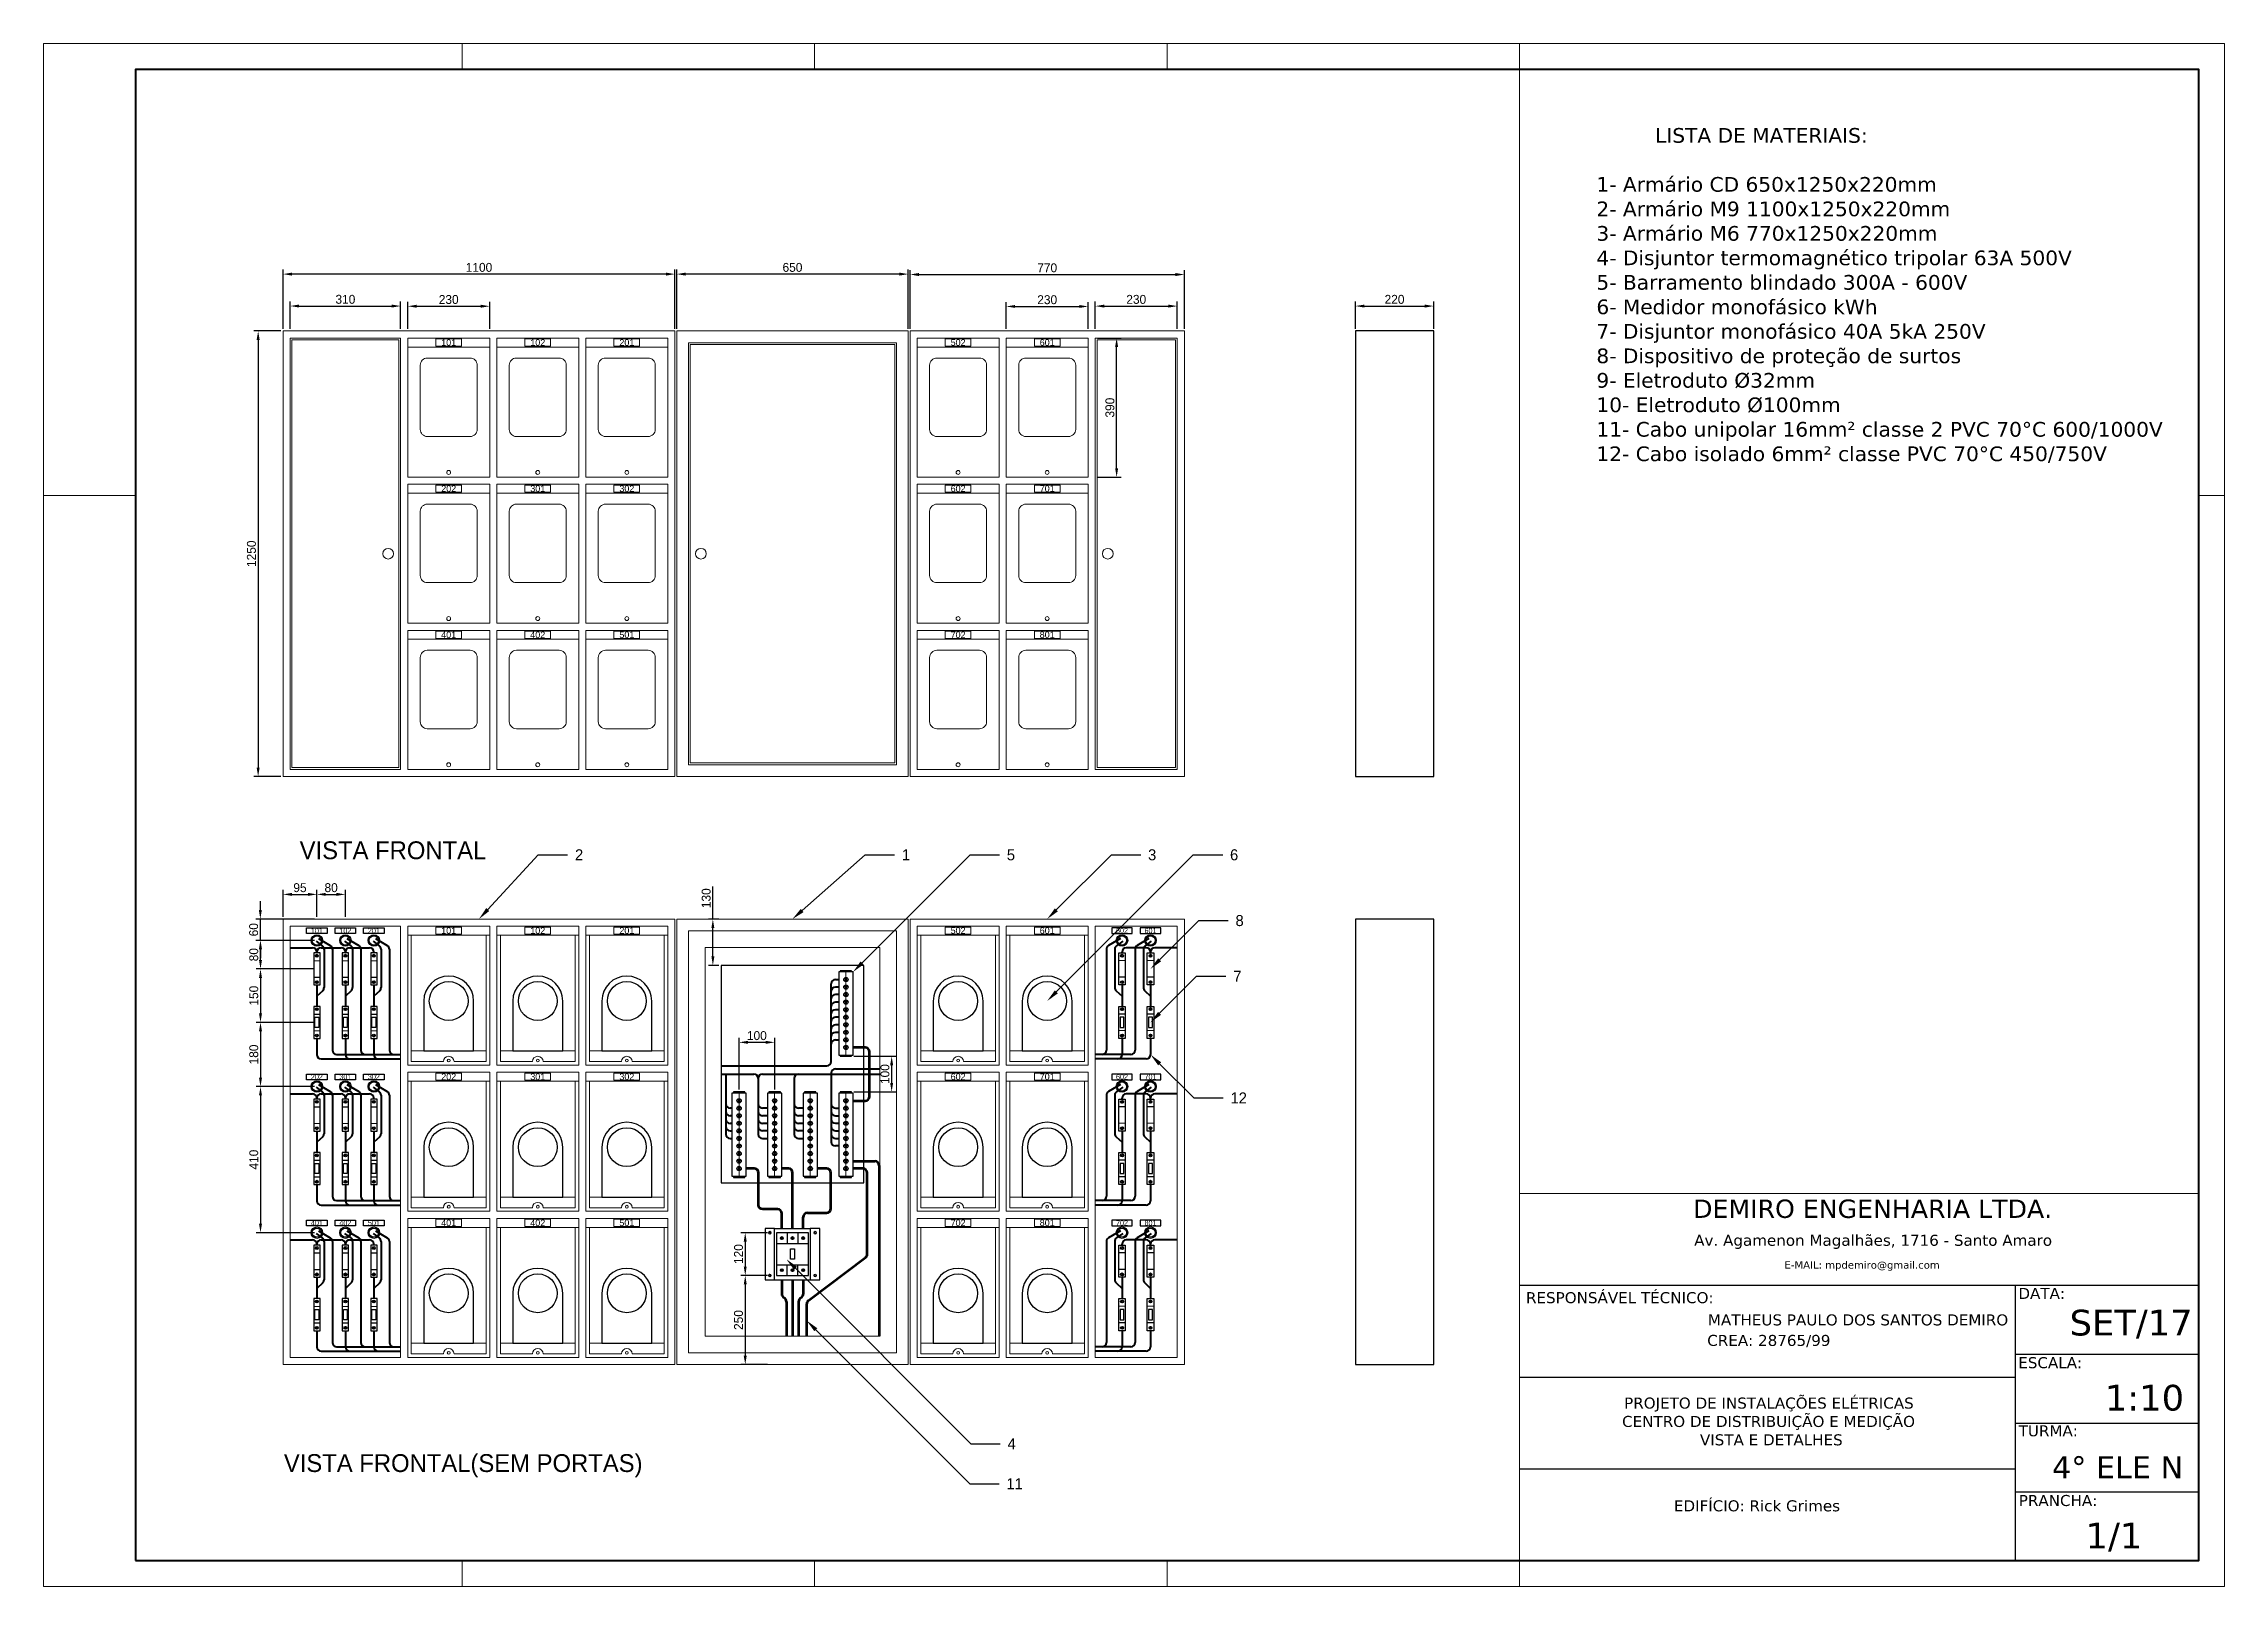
# Paper-space layout 'Layout1' of a CAD drawing. Header units: metres, sheet in millimetres. Extents: x 90 to 684, y 57 to 477.
# The model-space entities are those that its viewports show. They can reach past a viewport. Long polylines and large blocks are cut down to what shows.
import ezdxf
from ezdxf import colors
from ezdxf.entities.mleader import LeaderData, LeaderLine
from ezdxf.math import Vec2, Vec3

# ---------------------------------------------------------------- set-up
doc = ezdxf.new("R2010")
doc.units = ezdxf.units.M
doc.linetypes.add('ACAD_ISO04W100', pattern=[30, 24, -3, 0, -3])
for name, color, linetype, lineweight in [('C ALIMENTAÇÃO', 6, 'Continuous', 60), ('C DISTRIBUIÇÃO', 4, 'Continuous', 40), ('COTAS', 5, 'Continuous', 20), ('COTAS @ 1', 5, 'Continuous', 20), ('EIXO', 1, 'ACAD_ISO04W100', 9), ('EQUIPAMENTOS', 2, 'Continuous', 30), ('ESTRUTURA', 7, 'Continuous', 20), ('TEXTO', 252, 'Continuous', 20)]:
    doc.layers.add(name, color=color, linetype=linetype, lineweight=lineweight)
doc.dimstyles.new('1 pra 10', dxfattribs={"dimscale": 10, "dimtxt": 2.5, "dimasz": 2.5, "dimexe": 1.25, "dimexo": 0.625, "dimtad": 1, "dimtxsty": 'Standard', "dimcen": 2.5, "dimadec": 0, "dimazin": 0, "dimtfac": 1, "dimtmove": 0, "dimatfit": 3, "dimfxl": 1, "dimarcsym": 0})

psp = doc.layouts.get("Layout1")

# ---------------------------------------------------------------- texts
at = {"layer": 'TEXTO', "attachment_point": 1}
for s, width, heights, insert, char_height in [('{\\fVerdana|b0|i0|c0|p34;^ILISTA DE MATERIAIS:\\P\\P1- Armário CD 650x1250x220mm\\P2- Armário M9 1100x1250x220mm\\P3- Armário M6 770x1250x220mm\\P4- Disjuntor termomagnético tripolar 63A 500V\\P5- Barramento blindado 300A - 600V\\P6- Medidor monofásico kWh\\P7- Disjuntor monofásico 40A 5kA 250V\\P8- Dispositivo de proteção de surtos\\P9- Eletroduto %%C32mm\\P10- Eletroduto %%C100mm\\P11- Cabo unipolar 16mm² classe 2 PVC 70°C 600/1000V\\P12- Cabo isolado 6mm² classe PVC 70°C 450/750V}', 179.184, [0], (513.17, 453.81), 4), ('\\pi13.45783;{\\fVerdana|b0|i0|c0|p34;DEMIRO ENGENHARIA LTDA.}', 125.8948, [0], (526.05, 162.1), 5), ('{\\fVerdana|b0|i0|c0|p34;^IAv. Agamenon Magalhães, 1716 - Santo Amaro}', 135.6165, [0], (527.8, 152.51), 3), ('\\pi14.01678;{\\fVerdana|b0|i0|c0|p34;E-MAIL: mpdemiro@gmail.com}', 70.7172, [0], (550.38, 145.29), 2), ('{\\fVerdana|b0|i0|c0|p34;RESPONSÁVEL TÉCNICO:}', 53.4803, [0], (493.99, 136.89), 3), ('{\\fVerdana|b0|i0|c0|p34;DATA:}', 14.5205, [0], (628.11, 138.05), 3), ('{\\fVerdana|b0|i0|c0|p34;MATHEUS PAULO DOS SANTOS DEMIRO}', 83.8797, [0], (543.54, 130.84), 3), ('{\\fVerdana|b0|i0|c0|p34;SET/17}', 27.8913, [0], (642.07, 132.1), 7), ('{\\fVerdana|b0|i0|c0|p34;CREA: 28765/99}', 83.8797, [3.75], (543.36, 125.25), 3), ('{\\fVerdana|b0|i0|c0|p34;ESCALA:}', 14.5205, [0], (628.08, 119.19), 3), ('\\pi1.10383;{\\fVerdana|b0|i0|c0|p34;PROJETO DE INSTALAÇÕES ELÉTRICAS \\P\\pi0.5548;CENTRO DE DISTRIBUIÇÃO E MEDIÇÃO \\P\\pi21.75829;VISTA E DETALHES}', 83.4575, [0], (519.61, 108.19), 3), ('{\\fVerdana|b0|i0|c0|p34;1:10}', 27.8913, [0], (651.68, 111.66), 7), ('{\\fVerdana|b0|i0|c0|p34;TURMA:}', 14.5205, [0], (628.18, 100.65), 3), ('{\\fVerdana|b0|i0|c0|p34;4° ELE N}', 36.1147, [0], (637.28, 92.22), 6), ('{\\fVerdana|b0|i0|c0|p34;EDIFÍCIO: Rick Grimes}', 54.4896, [0], (534.28, 80.22), 3), ('{\\fVerdana|b0|i0|c0|p34; }', 54.4896, [0], (557.91, 79.88), 3), ('{\\fVerdana|b0|i0|c0|p34;PRANCHA:}', 14.5205, [0], (628.21, 81.67), 3), ('{\\fVerdana|b0|i0|c0|p34;1/1}', 27.8913, [0], (646.42, 74.11), 7)]:
    psp.add_mtext_dynamic_manual_height_columns(s, width=width, gutter_width=12.5, heights=heights, dxfattribs=dict(at, insert=insert, char_height=char_height))

msp = doc.modelspace()

# ---------------------------------------------------------------- texts
for s, width, heights, insert, char_height, attachment_point in [('VISTA FRONTAL', 2384.63693, [0], (1646.216, 1020.688), 50, 1), ('{\\fArial|b0|i0|c0|p34;101}', 72, [0], (1694.593, 769.881), 14.4, 5), ('{\\fArial|b0|i0|c0|p34;102}', 72, [0], (1774.593, 769.881), 14.4, 5), ('{\\fArial|b0|i0|c0|p34;201}', 72, [14.705], (1854.593, 769.881), 14.4, 5), ('{\\fArial|b0|i0|c0|p34;101}', 72, [0], (2064.593, 770.245), 18, 5), ('{\\fArial|b0|i0|c0|p34;102}', 72, [0], (2314.593, 770.245), 18, 5), ('{\\fArial|b0|i0|c0|p34;201}', 72, [0], (2564.593, 770.245), 18, 5), ('{\\fArial|b0|i0|c0|p34;502}', 72, [0], (3494.593, 770.245), 18, 5), ('{\\fArial|b0|i0|c0|p34;601}', 72, [0], (3744.593, 770.245), 18, 5), ('{\\fArial|b0|i0|c0|p34;502}', 72, [0], (3954.593, 769.881), 14.4, 5), ('{\\fArial|b0|i0|c0|p34;601}', 72, [0], (4034.593, 769.881), 14.4, 5), ('{\\fArial|b0|i0|c0|p34;202}', 72, [0], (1694.593, 359.881), 14.4, 5), ('{\\fArial|b0|i0|c0|p34;301}', 72, [0], (1774.593, 359.881), 14.4, 5), ('{\\fArial|b0|i0|c0|p34;302}', 72, [0], (1854.593, 359.881), 14.4, 5), ('{\\fArial|b0|i0|c0|p34;202}', 72, [0], (2064.593, 360.245), 18, 5), ('{\\fArial|b0|i0|c0|p34;301}', 72, [0], (2314.593, 360.245), 18, 5), ('{\\fArial|b0|i0|c0|p34;302}', 72, [0], (2564.593, 360.245), 18, 5), ('{\\fArial|b0|i0|c0|p34;602}', 72, [0], (3494.593, 360.245), 18, 5), ('{\\fArial|b0|i0|c0|p34;701}', 72, [0], (3744.593, 360.245), 18, 5), ('{\\fArial|b0|i0|c0|p34;602}', 72, [0], (3954.593, 359.881), 14.4, 5), ('{\\fArial|b0|i0|c0|p34;701}', 72, [0], (4034.593, 359.881), 14.4, 5), ('{\\fArial|b0|i0|c0|p34;401}', 72, [0], (1694.593, -50.119), 14.4, 5), ('{\\fArial|b0|i0|c0|p34;402}', 72, [0], (1774.593, -50.119), 14.4, 5), ('{\\fArial|b0|i0|c0|p34;501}', 72, [0], (1854.593, -50.119), 14.4, 5), ('{\\fArial|b0|i0|c0|p34;401}', 72, [0], (2064.593, -49.755), 18, 5), ('{\\fArial|b0|i0|c0|p34;402}', 72, [0], (2314.593, -49.755), 18, 5), ('{\\fArial|b0|i0|c0|p34;501}', 72, [0], (2564.593, -49.755), 18, 5), ('{\\fArial|b0|i0|c0|p34;702}', 72, [0], (3494.593, -49.755), 18, 5), ('{\\fArial|b0|i0|c0|p34;801}', 72, [0], (3744.593, -49.755), 18, 5), ('{\\fArial|b0|i0|c0|p34;702}', 72, [0], (3954.593, -50.119), 14.4, 5), ('{\\fArial|b0|i0|c0|p34;801}', 72, [0], (4034.593, -50.119), 14.4, 5), ('VISTA FRONTAL(SEM PORTAS)', 2384.63693, [0], (1601.893, -698.717), 50, 1)]:
    msp.add_mtext_dynamic_manual_height_columns(s, width=width, gutter_width=12.5, heights=heights, dxfattribs=dict(insert=insert, char_height=char_height, attachment_point=attachment_point))
at = {"layer": 'ESTRUTURA', "char_height": 18, "attachment_point": 5}
for s, insert in [('{\\fArial|b0|i0|c0|p34;101}', (2064.593, 2420.135)), ('{\\fArial|b0|i0|c0|p34;102}', (2314.593, 2420.135)), ('{\\fArial|b0|i0|c0|p34;201}', (2564.593, 2420.135)), ('{\\fArial|b0|i0|c0|p34;502}', (3494.593, 2420.135)), ('{\\fArial|b0|i0|c0|p34;601}', (3744.593, 2420.135)), ('{\\fArial|b0|i0|c0|p34;202}', (2064.593, 2010.135)), ('{\\fArial|b0|i0|c0|p34;301}', (2314.593, 2010.135)), ('{\\fArial|b0|i0|c0|p34;302}', (2564.593, 2010.135)), ('{\\fArial|b0|i0|c0|p34;602}', (3494.593, 2010.135)), ('{\\fArial|b0|i0|c0|p34;701}', (3744.593, 2010.135)), ('{\\fArial|b0|i0|c0|p34;401}', (2064.593, 1600.135)), ('{\\fArial|b0|i0|c0|p34;402}', (2314.593, 1600.135)), ('{\\fArial|b0|i0|c0|p34;501}', (2564.593, 1600.135)), ('{\\fArial|b0|i0|c0|p34;702}', (3494.593, 1600.135)), ('{\\fArial|b0|i0|c0|p34;801}', (3744.593, 1600.135))]:
    msp.add_mtext_dynamic_manual_height_columns(s, width=72, gutter_width=12.5, heights=[0], dxfattribs=dict(at, insert=insert))

# ---------------------------------------------------------------- blocks, each defined once
blk = doc.blocks.new('FormatoA2_N_Matheus Paulo')
at = {"lineweight": 20}
for p, q in [((-569, 297), (-594, 297)), ((0, 297), (-7, 297)), ((-192, 7), (-192, 107)), ((-192, 107), (-7, 107)), ((-480, 7), (-480, 0)), ((-384, 7), (-384, 0)), ((-288, 7), (-288, 0)), ((-192, 7), (-192, 0))]:
    blk.add_line(p, q, dxfattribs=at)
blk.add_lwpolyline([(-594, 0), (0, 0), (0, 420), (-594, 420)], close=True, dxfattribs=at)
at = {"lineweight": 40}
blk.add_lwpolyline([(-569, 7), (-7, 7), (-7, 413), (-569, 413)], close=True, dxfattribs=at)
blk = doc.blocks.new('*U1')
blk.add_line((-115, 170, -115.7), (115, 170, -115.7))
at = {"elevation": -115.7}
for points in [[(-115, -195), (115, -195), (115, 195), (-115, 195)], [(-36, 172.5), (36, 172.5), (36, 192.5), (-36, 192.5)]]:
    blk.add_lwpolyline(points, close=True, dxfattribs=at)
blk.add_lwpolyline([(-80, -61, 0.414214), (-60, -81), (60, -81, 0.414214), (80, -61), (80, 119, 0.414214), (60, 139), (-60, 139, 0.414214), (-80, 119)], format="xyb", close=True, dxfattribs=at)
blk.add_circle((0, -182, -115.7), 5.5)
blk = doc.blocks.new('*U2')
at = {"layer": 'ESTRUTURA', "color": 0, "linetype": 'ByBlock', "lineweight": -2, "transparency": 16777216}
for p in [(0, 0), (250, 0), (500, 0), (0, -410), (250, -410), (500, -410), (0, -820), (250, -820), (500, -820)]:
    blk.add_blockref('*U1', p, dxfattribs=at)
blk = doc.blocks.new('*U3')
blk.add_line((-115, 170, -115.7), (115, 170, -115.7))
at = {"elevation": -115.7}
for points in [[(-115, -195), (115, -195), (115, 195), (-115, 195)], [(-36, 172.5), (36, 172.5), (36, 192.5), (-36, 192.5)]]:
    blk.add_lwpolyline(points, close=True, dxfattribs=at)
blk.add_lwpolyline([(-80, -61, 0.414214), (-60, -81), (60, -81, 0.414214), (80, -61), (80, 119, 0.414214), (60, 139), (-60, 139, 0.414214), (-80, 119)], format="xyb", close=True, dxfattribs=at)
blk.add_circle((0, -182, -115.7), 5.5)
blk = doc.blocks.new('*U4')
at = {"layer": 'ESTRUTURA', "color": 0, "linetype": 'ByBlock', "lineweight": -2, "transparency": 16777216}
for p in [(0, 0), (250, 0), (0, -410), (250, -410), (0, -820), (250, -820)]:
    blk.add_blockref('*U3', p, dxfattribs=at)
blk = doc.blocks.new('*U5')
for p, q in [((-115, -1337.7), (115, -1337.7)), ((-105, -1662.7), (105, -1662.7))]:
    blk.add_line(p, q)
for points in [[(-115, -1702.7), (115, -1702.7), (115, -1312.7), (-115, -1312.7)], [(-36, -1335.2), (36, -1335.2), (36, -1315.2), (-36, -1315.2)]]:
    blk.add_lwpolyline(points, close=True)
for points in [[(-105, -1337.7), (-105, -1692.7), (-15, -1692.7)], [(15, -1692.7), (105, -1692.7), (105, -1337.7)]]:
    blk.add_lwpolyline(points)
blk.add_circle((0, -1689.7), 4)
blk.add_arc((0, -1692.7), 15, 0, 180)
at = {"layer": 'EQUIPAMENTOS'}
blk.add_lwpolyline([(-70, -1662.7), (70, -1662.7), (70, -1522.7, 1), (-70, -1522.7), (-70, -1662.7)], format="xyb", dxfattribs=at)
blk.add_circle((0, -1522.7), 54.5, dxfattribs=at)
blk = doc.blocks.new('*U6')
at = {"layer": 'ESTRUTURA', "color": 0, "linetype": 'ByBlock', "lineweight": -2, "transparency": 16777216}
for p in [(0, 0), (250, 0), (500, 0), (0, -410), (250, -410), (500, -410), (0, -820), (250, -820), (500, -820)]:
    blk.add_blockref('*U5', p, dxfattribs=at)
blk = doc.blocks.new('*U7')
for p, q in [((-115, -1337.7), (115, -1337.7)), ((-105, -1662.7), (105, -1662.7))]:
    blk.add_line(p, q)
for points in [[(-115, -1702.7), (115, -1702.7), (115, -1312.7), (-115, -1312.7)], [(-36, -1335.2), (36, -1335.2), (36, -1315.2), (-36, -1315.2)]]:
    blk.add_lwpolyline(points, close=True)
for points in [[(-105, -1337.7), (-105, -1692.7), (-15, -1692.7)], [(15, -1692.7), (105, -1692.7), (105, -1337.7)]]:
    blk.add_lwpolyline(points)
blk.add_circle((0, -1689.7), 4)
blk.add_arc((0, -1692.7), 15, 0, 180)
at = {"layer": 'EQUIPAMENTOS'}
blk.add_lwpolyline([(-70, -1662.7), (70, -1662.7), (70, -1522.7, 1), (-70, -1522.7), (-70, -1662.7)], format="xyb", dxfattribs=at)
blk.add_circle((0, -1522.7), 54.5, dxfattribs=at)
blk = doc.blocks.new('*U8')
at = {"layer": 'ESTRUTURA', "color": 0, "linetype": 'ByBlock', "lineweight": -2, "transparency": 16777216}
for p in [(-250, 0), (0, 0), (-250, -410), (0, -410), (-250, -820), (0, -820)]:
    blk.add_blockref('*U7', p, dxfattribs=at)
blk = doc.blocks.new('*U21')
blk.add_point((0, 0))
at = {"layer": 'EQUIPAMENTOS'}
for p, q in [((-1, 5.9), (-1, 3.9)), ((1, 5.9), (1, 3.9)), ((-1, -3.9), (-1, -5.9)), ((1, -3.9), (1, -5.9))]:
    blk.add_line(p, q, dxfattribs=at)
blk.add_circle((0, 0), 6, dxfattribs=at)
for start, end in [(104.47751, 255.52249), (284.47751, 75.52249)]:
    blk.add_arc((0, 0), 4, start, end, dxfattribs=at)
blk = doc.blocks.new('*U22')
at = {"color": 0, "linetype": 'ByBlock', "lineweight": -2, "transparency": 16777216}
for p in [(0, 190.6), (0, 169.5), (0, 148.3), (0, 127.1), (0, 105.9), (0, 84.7), (0, 63.5), (0, 42.4), (0, 21.2), (0, 0)]:
    blk.add_blockref('*U21', p, dxfattribs=at)
blk = doc.blocks.new('*U24')
blk.add_point((0, 0))
at = {"layer": 'EQUIPAMENTOS'}
for p, q in [((-1, 5.9), (-1, 3.9)), ((1, 5.9), (1, 3.9)), ((-1, -3.9), (-1, -5.9)), ((1, -3.9), (1, -5.9))]:
    blk.add_line(p, q, dxfattribs=at)
blk.add_circle((0, 0), 6, dxfattribs=at)
for start, end in [(104.47751, 255.52249), (284.47751, 75.52249)]:
    blk.add_arc((0, 0), 4, start, end, dxfattribs=at)
blk = doc.blocks.new('*U25')
at = {"color": 0, "linetype": 'ByBlock', "lineweight": -2, "transparency": 16777216}
for p in [(0, 190.6), (0, 169.5), (0, 148.3), (0, 127.1), (0, 105.9), (0, 84.7), (0, 63.5), (0, 42.4), (0, 21.2), (0, 0)]:
    blk.add_blockref('*U24', p, dxfattribs=at)
blk = doc.blocks.new('*U27')
blk.add_point((0, 0))
at = {"layer": 'EQUIPAMENTOS'}
for p, q in [((-1, 5.9), (-1, 3.9)), ((1, 5.9), (1, 3.9)), ((-1, -3.9), (-1, -5.9)), ((1, -3.9), (1, -5.9))]:
    blk.add_line(p, q, dxfattribs=at)
blk.add_circle((0, 0), 6, dxfattribs=at)
for start, end in [(104.47751, 255.52249), (284.47751, 75.52249)]:
    blk.add_arc((0, 0), 4, start, end, dxfattribs=at)
blk = doc.blocks.new('*U28')
at = {"color": 0, "linetype": 'ByBlock', "lineweight": -2, "transparency": 16777216}
for p in [(0, 190.6), (0, 169.5), (0, 148.3), (0, 127.1), (0, 105.9), (0, 84.7), (0, 63.5), (0, 42.4), (0, 21.2), (0, 0)]:
    blk.add_blockref('*U27', p, dxfattribs=at)
blk = doc.blocks.new('*U30')
blk.add_point((0, 0))
at = {"layer": 'EQUIPAMENTOS'}
for p, q in [((-1, 5.9), (-1, 3.9)), ((1, 5.9), (1, 3.9)), ((-1, -3.9), (-1, -5.9)), ((1, -3.9), (1, -5.9))]:
    blk.add_line(p, q, dxfattribs=at)
blk.add_circle((0, 0), 6, dxfattribs=at)
for start, end in [(104.47751, 255.52249), (284.47751, 75.52249)]:
    blk.add_arc((0, 0), 4, start, end, dxfattribs=at)
blk = doc.blocks.new('*U31')
at = {"color": 0, "linetype": 'ByBlock', "lineweight": -2, "transparency": 16777216}
for p in [(0, 190.6), (0, 169.5), (0, 148.3), (0, 127.1), (0, 105.9), (0, 84.7), (0, 63.5), (0, 42.4), (0, 21.2), (0, 0)]:
    blk.add_blockref('*U30', p, dxfattribs=at)
blk = doc.blocks.new('*U32')
blk.add_point((0, 0))
at = {"layer": 'EQUIPAMENTOS'}
for p, q in [((-1, 5.9), (-1, 3.9)), ((1, 5.9), (1, 3.9)), ((-1, -3.9), (-1, -5.9)), ((1, -3.9), (1, -5.9))]:
    blk.add_line(p, q, dxfattribs=at)
blk.add_circle((0, 0), 6, dxfattribs=at)
for start, end in [(104.47751, 255.52249), (284.47751, 75.52249)]:
    blk.add_arc((0, 0), 4, start, end, dxfattribs=at)
blk = doc.blocks.new('*U33')
at = {"color": 0, "linetype": 'ByBlock', "lineweight": -2, "transparency": 16777216}
for p in [(0, 190.6), (0, 169.5), (0, 148.3), (0, 127.1), (0, 105.9), (0, 84.7), (0, 63.5), (0, 42.4), (0, 21.2), (0, 0)]:
    blk.add_blockref('*U32', p, dxfattribs=at)
blk = doc.blocks.new('*D34')
at = {"layer": 'COTAS', "color": 0, "lineweight": -2, "transparency": 16777216}
for p, q in [((1599.6, 2458.9), (1599.6, 2624.7)), ((2674.6, 2612.2), (1624.6, 2612.2)), ((2699.6, 2458.9), (2699.6, 2624.7))]:
    blk.add_line(p, q, dxfattribs=at)
at = {"layer": 'COTAS', "color": 0, "transparency": 16777216}
for points in [[(1624.6, 2616.3), (1624.6, 2608), (1599.6, 2612.2)], [(2674.6, 2616.3), (2674.6, 2608), (2699.6, 2612.2)]]:
    blk.add_solid(points, dxfattribs=at)
at = {"layer": 'Defpoints', "color": 0, "transparency": 16777216}
for p in [(1599.6, 2612.2), (1599.6, 2452.6), (2699.6, 2452.6)]:
    blk.add_point(p, dxfattribs=at)
at = {"layer": 'COTAS', "color": 0, "transparency": 16777216, "insert": (2149.6, 2630.9), "char_height": 25, "attachment_point": 5}
blk.add_mtext('1100', dxfattribs=at)
blk = doc.blocks.new('*D35')
at = {"layer": 'COTAS', "color": 0, "lineweight": -2, "transparency": 16777216}
for p, q in [((2704.6, 2458.9), (2704.6, 2624.7)), ((3329.6, 2612.2), (2729.6, 2612.2)), ((3354.6, 2458.9), (3354.6, 2624.7))]:
    blk.add_line(p, q, dxfattribs=at)
at = {"layer": 'COTAS', "color": 0, "transparency": 16777216}
for points in [[(2729.6, 2616.3), (2729.6, 2608), (2704.6, 2612.2)], [(3329.6, 2616.3), (3329.6, 2608), (3354.6, 2612.2)]]:
    blk.add_solid(points, dxfattribs=at)
at = {"layer": 'Defpoints', "color": 0, "transparency": 16777216}
for p in [(2704.6, 2612.2), (2704.6, 2452.6), (3354.6, 2452.6)]:
    blk.add_point(p, dxfattribs=at)
at = {"layer": 'COTAS', "color": 0, "transparency": 16777216, "insert": (3029.6, 2630.9), "char_height": 25, "attachment_point": 5}
blk.add_mtext('650', dxfattribs=at)
blk = doc.blocks.new('*D37')
at = {"layer": 'COTAS', "color": 0, "lineweight": -2, "transparency": 16777216}
for p, q in [((3359.6, 2458.9), (3359.6, 2623.5)), ((3384.6, 2611), (4104.6, 2611)), ((4129.6, 2458.9), (4129.6, 2623.5))]:
    blk.add_line(p, q, dxfattribs=at)
at = {"layer": 'COTAS', "color": 0, "transparency": 16777216}
for points in [[(3384.6, 2615.2), (3384.6, 2606.8), (3359.6, 2611)], [(4104.6, 2615.2), (4104.6, 2606.8), (4129.6, 2611)]]:
    blk.add_solid(points, dxfattribs=at)
at = {"layer": 'Defpoints', "color": 0, "transparency": 16777216}
for p in [(4129.6, 2611), (3359.6, 2452.6), (4129.6, 2452.6)]:
    blk.add_point(p, dxfattribs=at)
at = {"layer": 'COTAS', "color": 0, "transparency": 16777216, "insert": (3744.6, 2629.8), "char_height": 25, "attachment_point": 5}
blk.add_mtext('770', dxfattribs=at)
blk = doc.blocks.new('*D38')
at = {"layer": 'COTAS', "color": 0, "lineweight": -2, "transparency": 16777216}
for p, q in [((1593.3, 2452.6), (1517.2, 2452.6)), ((1529.7, 2427.6), (1529.7, 1227.6)), ((1593.3, 1202.6), (1517.2, 1202.6))]:
    blk.add_line(p, q, dxfattribs=at)
at = {"layer": 'COTAS', "color": 0, "transparency": 16777216}
for points in [[(1525.5, 2427.6), (1533.9, 2427.6), (1529.7, 2452.6)], [(1525.5, 1227.6), (1533.9, 1227.6), (1529.7, 1202.6)]]:
    blk.add_solid(points, dxfattribs=at)
at = {"layer": 'Defpoints', "color": 0, "transparency": 16777216}
for p in [(1599.6, 2452.6), (1529.7, 1202.6), (1599.6, 1202.6)]:
    blk.add_point(p, dxfattribs=at)
at = {"layer": 'COTAS', "color": 0, "transparency": 16777216, "insert": (1510.9, 1827.6), "char_height": 25, "attachment_point": 5, "rotation": 90}
blk.add_mtext('1250', dxfattribs=at)
blk = doc.blocks.new('*D39')
at = {"layer": 'COTAS', "color": 0, "lineweight": -2, "transparency": 16777216}
for p, q in [((4609.6, 2458.9), (4609.6, 2535)), ((4634.6, 2522.5), (4804.6, 2522.5)), ((4829.6, 2458.9), (4829.6, 2535))]:
    blk.add_line(p, q, dxfattribs=at)
at = {"layer": 'COTAS', "color": 0, "transparency": 16777216}
for points in [[(4634.6, 2526.6), (4634.6, 2518.3), (4609.6, 2522.5)], [(4804.6, 2526.6), (4804.6, 2518.3), (4829.6, 2522.5)]]:
    blk.add_solid(points, dxfattribs=at)
at = {"layer": 'Defpoints', "color": 0, "transparency": 16777216}
for p in [(4829.6, 2522.5), (4609.6, 2452.6), (4829.6, 2452.6)]:
    blk.add_point(p, dxfattribs=at)
at = {"layer": 'COTAS', "color": 0, "transparency": 16777216, "insert": (4719.6, 2541.2), "char_height": 25, "attachment_point": 5}
blk.add_mtext('220', dxfattribs=at)
blk = doc.blocks.new('*D40')
at = {"layer": 'COTAS', "color": 0, "lineweight": -2, "transparency": 16777216}
for p, q in [((3885.8, 2432.6), (3952, 2432.6)), ((3939.5, 2067.6), (3939.5, 2407.6)), ((3885.8, 2042.6), (3952, 2042.6))]:
    blk.add_line(p, q, dxfattribs=at)
at = {"layer": 'COTAS', "color": 0, "transparency": 16777216}
for points in [[(3935.3, 2407.6), (3943.7, 2407.6), (3939.5, 2432.6)], [(3935.3, 2067.6), (3943.7, 2067.6), (3939.5, 2042.6)]]:
    blk.add_solid(points, dxfattribs=at)
at = {"layer": 'Defpoints', "color": 0, "transparency": 16777216}
for p in [(3879.6, 2432.6), (3939.5, 2432.6), (3879.6, 2042.6)]:
    blk.add_point(p, dxfattribs=at)
at = {"layer": 'COTAS', "color": 0, "transparency": 16777216, "insert": (3920.7, 2237.6), "char_height": 25, "attachment_point": 5, "rotation": 90}
blk.add_mtext('390', dxfattribs=at)
blk = doc.blocks.new('*D41')
at = {"layer": 'COTAS', "color": 0, "lineweight": -2, "transparency": 16777216}
for p, q in [((1949.6, 2458.9), (1949.6, 2534.5)), ((1974.6, 2522), (2154.6, 2522)), ((2179.6, 2458.9), (2179.6, 2534.5))]:
    blk.add_line(p, q, dxfattribs=at)
at = {"layer": 'COTAS', "color": 0, "transparency": 16777216}
for points in [[(1974.6, 2526.2), (1974.6, 2517.9), (1949.6, 2522)], [(2154.6, 2526.2), (2154.6, 2517.9), (2179.6, 2522)]]:
    blk.add_solid(points, dxfattribs=at)
at = {"layer": 'Defpoints', "color": 0, "transparency": 16777216}
for p in [(2179.6, 2522), (1949.6, 2452.6), (2179.6, 2452.6)]:
    blk.add_point(p, dxfattribs=at)
at = {"layer": 'COTAS', "color": 0, "transparency": 16777216, "insert": (2064.6, 2540.8), "char_height": 25, "attachment_point": 5}
blk.add_mtext('230', dxfattribs=at)
blk = doc.blocks.new('*D42')
at = {"layer": 'COTAS', "color": 0, "lineweight": -2, "transparency": 16777216}
for p, q in [((1619.6, 2458.9), (1619.6, 2535.1)), ((1644.6, 2522.6), (1904.6, 2522.6)), ((1929.6, 2458.9), (1929.6, 2535.1))]:
    blk.add_line(p, q, dxfattribs=at)
at = {"layer": 'COTAS', "color": 0, "transparency": 16777216}
for points in [[(1644.6, 2526.7), (1644.6, 2518.4), (1619.6, 2522.6)], [(1904.6, 2526.7), (1904.6, 2518.4), (1929.6, 2522.6)]]:
    blk.add_solid(points, dxfattribs=at)
at = {"layer": 'Defpoints', "color": 0, "transparency": 16777216}
for p in [(1929.6, 2522.6), (1619.6, 2452.6), (1929.6, 2452.6)]:
    blk.add_point(p, dxfattribs=at)
at = {"layer": 'COTAS', "color": 0, "transparency": 16777216, "insert": (1774.6, 2541.3), "char_height": 25, "attachment_point": 5}
blk.add_mtext('310', dxfattribs=at)
blk = doc.blocks.new('*D43')
at = {"layer": 'COTAS', "color": 0, "lineweight": -2, "transparency": 16777216}
for p, q in [((3879.6, 2458.9), (3879.6, 2534.9)), ((3904.6, 2522.4), (4084.6, 2522.4)), ((4109.6, 2458.9), (4109.6, 2534.9))]:
    blk.add_line(p, q, dxfattribs=at)
at = {"layer": 'COTAS', "color": 0, "transparency": 16777216}
for points in [[(3904.6, 2526.6), (3904.6, 2518.2), (3879.6, 2522.4)], [(4084.6, 2526.6), (4084.6, 2518.2), (4109.6, 2522.4)]]:
    blk.add_solid(points, dxfattribs=at)
at = {"layer": 'Defpoints', "color": 0, "transparency": 16777216}
for p in [(4109.6, 2522.4), (3879.6, 2452.6), (4109.6, 2452.6)]:
    blk.add_point(p, dxfattribs=at)
at = {"layer": 'COTAS', "color": 0, "transparency": 16777216, "insert": (3994.6, 2541.1), "char_height": 25, "attachment_point": 5}
blk.add_mtext('230', dxfattribs=at)
blk = doc.blocks.new('*D44')
at = {"layer": 'COTAS', "color": 0, "lineweight": -2, "transparency": 16777216}
for p, q in [((3629.6, 2458.9), (3629.6, 2533.9)), ((3654.6, 2521.4), (3834.6, 2521.4)), ((3859.6, 2458.9), (3859.6, 2533.9))]:
    blk.add_line(p, q, dxfattribs=at)
at = {"layer": 'COTAS', "color": 0, "transparency": 16777216}
for points in [[(3654.6, 2525.6), (3654.6, 2517.3), (3629.6, 2521.4)], [(3834.6, 2525.6), (3834.6, 2517.3), (3859.6, 2521.4)]]:
    blk.add_solid(points, dxfattribs=at)
at = {"layer": 'Defpoints', "color": 0, "transparency": 16777216}
for p in [(3859.6, 2521.4), (3629.6, 2452.6), (3859.6, 2452.6)]:
    blk.add_point(p, dxfattribs=at)
at = {"layer": 'COTAS', "color": 0, "transparency": 16777216, "insert": (3744.6, 2540.2), "char_height": 25, "attachment_point": 5}
blk.add_mtext('230', dxfattribs=at)
blk = doc.blocks.new('*D45')
at = {"layer": 'COTAS', "color": 0, "lineweight": -2, "transparency": 16777216}
for p, q in [((1688.3, 742.7), (1523.8, 742.7)), ((1536.3, 687.7), (1536.3, 717.7)), ((1688.3, 662.7), (1523.8, 662.7))]:
    blk.add_line(p, q, dxfattribs=at)
at = {"layer": 'COTAS', "color": 0, "transparency": 16777216}
for points in [[(1532.1, 717.7), (1540.5, 717.7), (1536.3, 742.7)], [(1532.1, 687.7), (1540.5, 687.7), (1536.3, 662.7)]]:
    blk.add_solid(points, dxfattribs=at)
at = {"layer": 'Defpoints', "color": 0, "transparency": 16777216}
for p in [(1536.3, 742.7), (1694.6, 742.7), (1694.6, 662.7)]:
    blk.add_point(p, dxfattribs=at)
at = {"layer": 'COTAS', "color": 0, "transparency": 16777216, "insert": (1517.5, 702.7), "char_height": 25, "attachment_point": 5, "rotation": 90}
blk.add_mtext('80', dxfattribs=at)
blk = doc.blocks.new('*D47')
at = {"layer": 'COTAS', "color": 0, "lineweight": -2, "transparency": 16777216}
for p, q in [((1688.3, 802.7), (1523.4, 802.7)), ((1535.9, 827.7), (1535.9, 852.7)), ((1535.9, 742.7), (1535.9, 802.7)), ((1688.3, 742.7), (1523.4, 742.7)), ((1535.9, 717.7), (1535.9, 692.7))]:
    blk.add_line(p, q, dxfattribs=at)
at = {"layer": 'COTAS', "color": 0, "transparency": 16777216}
for points in [[(1531.7, 827.7), (1540, 827.7), (1535.9, 802.7)], [(1531.7, 717.7), (1540, 717.7), (1535.9, 742.7)]]:
    blk.add_solid(points, dxfattribs=at)
at = {"layer": 'Defpoints', "color": 0, "transparency": 16777216}
for p in [(1535.9, 802.7), (1694.6, 802.7), (1694.6, 742.7)]:
    blk.add_point(p, dxfattribs=at)
at = {"layer": 'COTAS', "color": 0, "transparency": 16777216, "insert": (1517.1, 772.7), "char_height": 25, "attachment_point": 5, "rotation": 90}
blk.add_mtext('60', dxfattribs=at)
blk = doc.blocks.new('*D49')
at = {"layer": 'COTAS', "color": 0, "lineweight": -2, "transparency": 16777216}
for p, q in [((1688.3, 662.7), (1523.8, 662.7)), ((1536.3, 637.7), (1536.3, 537.7)), ((1688.3, 512.7), (1523.8, 512.7))]:
    blk.add_line(p, q, dxfattribs=at)
at = {"layer": 'COTAS', "color": 0, "transparency": 16777216}
for points in [[(1532.1, 637.7), (1540.5, 637.7), (1536.3, 662.7)], [(1532.1, 537.7), (1540.5, 537.7), (1536.3, 512.7)]]:
    blk.add_solid(points, dxfattribs=at)
at = {"layer": 'Defpoints', "color": 0, "transparency": 16777216}
for p in [(1694.6, 662.7), (1536.3, 512.7), (1694.6, 512.7)]:
    blk.add_point(p, dxfattribs=at)
at = {"layer": 'COTAS', "color": 0, "transparency": 16777216, "insert": (1517.5, 587.7), "char_height": 25, "attachment_point": 5, "rotation": 90}
blk.add_mtext('150', dxfattribs=at)
blk = doc.blocks.new('*D50')
at = {"layer": 'COTAS', "color": 0, "lineweight": -2, "transparency": 16777216}
for p, q in [((1688.3, 512.7), (1523.8, 512.7)), ((1536.3, 487.7), (1536.3, 357.7)), ((1688.3, 332.7), (1523.8, 332.7))]:
    blk.add_line(p, q, dxfattribs=at)
at = {"layer": 'COTAS', "color": 0, "transparency": 16777216}
for points in [[(1532.1, 487.7), (1540.5, 487.7), (1536.3, 512.7)], [(1532.1, 357.7), (1540.5, 357.7), (1536.3, 332.7)]]:
    blk.add_solid(points, dxfattribs=at)
at = {"layer": 'Defpoints', "color": 0, "transparency": 16777216}
for p in [(1694.6, 512.7), (1536.3, 332.7), (1694.6, 332.7)]:
    blk.add_point(p, dxfattribs=at)
at = {"layer": 'COTAS', "color": 0, "transparency": 16777216, "insert": (1517.5, 422.7), "char_height": 25, "attachment_point": 5, "rotation": 90}
blk.add_mtext('180', dxfattribs=at)
blk = doc.blocks.new('*D51')
at = {"layer": 'COTAS', "color": 0, "lineweight": -2, "transparency": 16777216}
for p, q in [((1688.3, 332.7), (1523.8, 332.7)), ((1536.3, 307.7), (1536.3, -52.3)), ((1688.3, -77.3), (1523.8, -77.3))]:
    blk.add_line(p, q, dxfattribs=at)
at = {"layer": 'COTAS', "color": 0, "transparency": 16777216}
for points in [[(1532.1, 307.7), (1540.5, 307.7), (1536.3, 332.7)], [(1532.1, -52.3), (1540.5, -52.3), (1536.3, -77.3)]]:
    blk.add_solid(points, dxfattribs=at)
at = {"layer": 'Defpoints', "color": 0, "transparency": 16777216}
for p in [(1694.6, 332.7), (1536.3, -77.3), (1694.6, -77.3)]:
    blk.add_point(p, dxfattribs=at)
at = {"layer": 'COTAS', "color": 0, "transparency": 16777216, "insert": (1517.5, 127.7), "char_height": 25, "attachment_point": 5, "rotation": 90}
blk.add_mtext('410', dxfattribs=at)
blk = doc.blocks.new('*D55')
at = {"layer": 'COTAS', "color": 0, "lineweight": -2, "transparency": 16777216}
for p, q in [((1599.6, 809), (1599.6, 884.4)), ((1624.6, 871.9), (1669.6, 871.9)), ((1694.6, 809), (1694.6, 884.4))]:
    blk.add_line(p, q, dxfattribs=at)
at = {"layer": 'COTAS', "color": 0, "transparency": 16777216}
for points in [[(1624.6, 876.1), (1624.6, 867.7), (1599.6, 871.9)], [(1669.6, 876.1), (1669.6, 867.7), (1694.6, 871.9)]]:
    blk.add_solid(points, dxfattribs=at)
at = {"layer": 'Defpoints', "color": 0, "transparency": 16777216}
for p in [(1694.6, 871.9), (1599.6, 802.7), (1694.6, 802.7)]:
    blk.add_point(p, dxfattribs=at)
at = {"layer": 'COTAS', "color": 0, "transparency": 16777216, "insert": (1647.1, 890.6), "char_height": 25, "attachment_point": 5}
blk.add_mtext('95', dxfattribs=at)
blk = doc.blocks.new('*D56')
at = {"layer": 'COTAS', "color": 0, "lineweight": -2, "transparency": 16777216}
for p, q in [((1694.6, 809), (1694.6, 884.4)), ((1719.6, 871.9), (1749.6, 871.9)), ((1774.6, 809), (1774.6, 884.4))]:
    blk.add_line(p, q, dxfattribs=at)
at = {"layer": 'COTAS', "color": 0, "transparency": 16777216}
for points in [[(1719.6, 876.1), (1719.6, 867.7), (1694.6, 871.9)], [(1749.6, 876.1), (1749.6, 867.7), (1774.6, 871.9)]]:
    blk.add_solid(points, dxfattribs=at)
at = {"layer": 'Defpoints', "color": 0, "transparency": 16777216}
for p in [(1774.6, 871.9), (1694.6, 802.7), (1774.6, 802.7)]:
    blk.add_point(p, dxfattribs=at)
at = {"layer": 'COTAS', "color": 0, "transparency": 16777216, "insert": (1734.6, 890.6), "char_height": 25, "attachment_point": 5}
blk.add_mtext('80', dxfattribs=at)
blk = doc.blocks.new('*D57')
at = {"layer": 'COTAS', "color": 0, "lineweight": -2, "transparency": 16777216}
for p, q in [((3201.8, 417.7), (3320.5, 417.7)), ((3308, 392.7), (3308, 342.7)), ((3201.8, 317.7), (3320.5, 317.7))]:
    blk.add_line(p, q, dxfattribs=at)
at = {"layer": 'COTAS', "color": 0, "transparency": 16777216}
for points in [[(3303.8, 392.7), (3312.1, 392.7), (3308, 417.7)], [(3303.8, 342.7), (3312.1, 342.7), (3308, 317.7)]]:
    blk.add_solid(points, dxfattribs=at)
at = {"layer": 'Defpoints', "color": 0, "transparency": 16777216}
for p in [(3195.6, 417.7), (3195.6, 317.7), (3308, 317.7)]:
    blk.add_point(p, dxfattribs=at)
at = {"layer": 'COTAS', "color": 0, "transparency": 16777216, "insert": (3289.2, 367.7), "char_height": 25, "attachment_point": 5, "rotation": 90}
blk.add_mtext('100', dxfattribs=at)
blk = doc.blocks.new('*D58')
at = {"layer": 'COTAS', "color": 0, "lineweight": -2, "transparency": 16777216}
for p, q in [((2879.6, 324), (2879.6, 469.3)), ((2904.6, 456.8), (2954.6, 456.8)), ((2979.6, 324), (2979.6, 469.3))]:
    blk.add_line(p, q, dxfattribs=at)
at = {"layer": 'COTAS', "color": 0, "transparency": 16777216}
for points in [[(2904.6, 461), (2904.6, 452.6), (2879.6, 456.8)], [(2954.6, 461), (2954.6, 452.6), (2979.6, 456.8)]]:
    blk.add_solid(points, dxfattribs=at)
at = {"layer": 'Defpoints', "color": 0, "transparency": 16777216}
for p in [(2979.6, 456.8), (2879.6, 317.7), (2979.6, 317.7)]:
    blk.add_point(p, dxfattribs=at)
at = {"layer": 'COTAS', "color": 0, "transparency": 16777216, "insert": (2929.6, 475.5), "char_height": 25, "attachment_point": 5}
blk.add_mtext('100', dxfattribs=at)
blk = doc.blocks.new('*D60')
at = {"layer": 'COTAS', "color": 0, "lineweight": -2, "transparency": 16777216}
for p, q in [((2959.8, -77.3), (2884.5, -77.3)), ((2897, -102.3), (2897, -172.3)), ((2959.8, -197.3), (2884.5, -197.3))]:
    blk.add_line(p, q, dxfattribs=at)
at = {"layer": 'COTAS', "color": 0, "transparency": 16777216}
for points in [[(2892.8, -102.3), (2901.1, -102.3), (2897, -77.3)], [(2892.8, -172.3), (2901.1, -172.3), (2897, -197.3)]]:
    blk.add_solid(points, dxfattribs=at)
at = {"layer": 'Defpoints', "color": 0, "transparency": 16777216}
for p in [(2966.1, -77.3), (2897, -197.3), (2966.1, -197.3)]:
    blk.add_point(p, dxfattribs=at)
at = {"layer": 'COTAS', "color": 0, "transparency": 16777216, "insert": (2878.2, -137.3), "char_height": 25, "attachment_point": 5, "rotation": 90}
blk.add_mtext('120', dxfattribs=at)
blk = doc.blocks.new('*D61')
at = {"layer": 'COTAS', "color": 0, "lineweight": -2, "transparency": 16777216}
for p, q in [((2959.8, -197.3), (2884.5, -197.3)), ((2897, -222.3), (2897, -422.3)), ((2959.8, -447.3), (2884.5, -447.3))]:
    blk.add_line(p, q, dxfattribs=at)
at = {"layer": 'COTAS', "color": 0, "transparency": 16777216}
for points in [[(2892.8, -222.3), (2901.1, -222.3), (2897, -197.3)], [(2892.8, -422.3), (2901.1, -422.3), (2897, -447.3)]]:
    blk.add_solid(points, dxfattribs=at)
at = {"layer": 'Defpoints', "color": 0, "transparency": 16777216}
for p in [(2966.1, -197.3), (2897, -447.3), (2966.1, -447.3)]:
    blk.add_point(p, dxfattribs=at)
at = {"layer": 'COTAS', "color": 0, "transparency": 16777216, "insert": (2878.2, -322.3), "char_height": 25, "attachment_point": 5, "rotation": 90}
blk.add_mtext('250', dxfattribs=at)
blk = doc.blocks.new('*D62')
at = {"layer": 'COTAS', "color": 0, "lineweight": -2, "transparency": 16777216}
for p, q in [((2806.1, 802.7), (2806.1, 894.4)), ((2823.3, 802.7), (2793.6, 802.7)), ((2806.1, 697.7), (2806.1, 777.7)), ((2823.3, 672.7), (2793.6, 672.7))]:
    blk.add_line(p, q, dxfattribs=at)
at = {"layer": 'COTAS', "color": 0, "transparency": 16777216}
for points in [[(2802, 777.7), (2810.3, 777.7), (2806.1, 802.7)], [(2802, 697.7), (2810.3, 697.7), (2806.1, 672.7)]]:
    blk.add_solid(points, dxfattribs=at)
at = {"layer": 'Defpoints', "color": 0, "transparency": 16777216}
for p in [(2806.1, 802.7), (2829.6, 802.7), (2829.6, 672.7)]:
    blk.add_point(p, dxfattribs=at)
at = {"layer": 'COTAS', "color": 0, "transparency": 16777216, "insert": (2787.4, 861.1), "char_height": 25, "attachment_point": 5, "rotation": 90}
blk.add_mtext('130', dxfattribs=at)

# ---------------------------------------------------------------- dimensions: what is measured, and where the dimension line sits
at = {"layer": 'COTAS'}
for base, p1, p2, picture, middle in [((1599.593, 2612.157), (2699.593, 2452.635), (1599.593, 2452.635), '*D34', (2149.593, 2612.157)), ((2704.593, 2612.157), (3354.593, 2452.635), (2704.593, 2452.635), '*D35', (3029.593, 2612.157)), ((4129.593, 2611.01), (3359.593, 2452.635), (4129.593, 2452.635), '*D37', (3744.593, 2611.01))]:
    dim = msp.add_linear_dim(base=base, p1=p1, p2=p2, dimstyle='1 pra 10', dxfattribs=at)
    dim.commit()
    dim.dimension.update_dxf_attribs({"geometry": picture, "text_midpoint": middle, "dimtype": 160})
for base, p1, p2, picture, middle in [((1929.593, 2522.564), (1619.593, 2452.635), (1929.593, 2452.635), '*D42', (1774.593, 2541.314)), ((2179.593, 2522.023), (1949.593, 2452.635), (2179.593, 2452.635), '*D41', (2064.593, 2540.773)), ((3859.593, 2521.422), (3629.593, 2452.635), (3859.593, 2452.635), '*D44', (3744.593, 2540.172)), ((4109.593, 2522.386), (3879.593, 2452.635), (4109.593, 2452.635), '*D43', (3994.593, 2541.136)), ((4829.593, 2522.463), (4609.593, 2452.635), (4829.593, 2452.635), '*D39', (4719.593, 2541.213)), ((1694.593, 871.9), (1599.593, 802.745), (1694.593, 802.745), '*D55', (1647.093, 890.65)), ((1774.593, 871.9), (1694.593, 802.745), (1774.593, 802.745), '*D56', (1734.593, 890.65)), ((2979.593, 456.792), (2879.593, 317.745), (2979.593, 317.745), '*D58', (2929.593, 475.542))]:
    dim = msp.add_linear_dim(base=base, p1=p1, p2=p2, dimstyle='1 pra 10', dxfattribs=at)
    dim.commit()
    dim.dimension.update_dxf_attribs({"geometry": picture, "text_midpoint": middle})
for base, p1, p2, picture, middle in [((1529.699, 1202.635), (1599.593, 2452.635), (1599.593, 1202.635), '*D38', (1510.949, 1827.635)), ((3939.498, 2432.635), (3879.593, 2042.635), (3879.593, 2432.635), '*D40', (3920.748, 2237.635)), ((1536.297, 512.745), (1694.593, 662.745), (1694.593, 512.745), '*D49', (1517.547, 587.745)), ((1536.297, 332.745), (1694.593, 512.745), (1694.593, 332.745), '*D50', (1517.547, 422.745)), ((1536.297, -77.255), (1694.593, 332.745), (1694.593, -77.255), '*D51', (1517.547, 127.745)), ((2896.972, -197.255), (2966.093, -77.255), (2966.093, -197.255), '*D60', (2878.222, -137.255)), ((2896.972, -447.255), (2966.093, -197.255), (2966.093, -447.255), '*D61', (2878.222, -322.255))]:
    dim = msp.add_linear_dim(base=base, p1=p1, p2=p2, angle=90, dimstyle='1 pra 10', dxfattribs=at)
    dim.commit()
    dim.dimension.update_dxf_attribs({"geometry": picture, "text_midpoint": middle})
for base, p1, p2, picture, middle in [((2806.117, 802.745), (2829.593, 672.745), (2829.593, 802.745), '*D62', (2806.117, 861.079)), ((1535.877, 802.745), (1694.593, 742.745), (1694.593, 802.745), '*D47', (1535.877, 772.745)), ((1536.297, 742.745), (1694.593, 662.745), (1694.593, 742.745), '*D45', (1536.297, 702.745)), ((3307.962, 317.745), (3195.593, 417.745), (3195.593, 317.745), '*D57', (3307.962, 367.745))]:
    dim = msp.add_linear_dim(base=base, p1=p1, p2=p2, angle=90, dimstyle='1 pra 10', dxfattribs=at)
    dim.commit()
    dim.dimension.update_dxf_attribs({"geometry": picture, "text_midpoint": middle, "dimtype": 160})

# ---------------------------------------------------------------- linework, layer by layer
for p, q in [((2979.593, -65.255), (3079.593, -65.255)), ((2979.593, -209.255), (3079.593, -209.255))]:
    msp.add_line(p, q)
for points in [[(4609.593, 1202.635), (4829.593, 1202.635), (4829.593, 2452.635), (4609.593, 2452.635)], [(4609.593, -447.297), (4829.593, -447.297), (4829.593, 802.703), (4609.593, 802.703)], [(2829.593, 62.745), (3229.593, 62.745), (3229.593, 672.745), (2829.593, 672.745)], [(2952.593, -209.255), (2979.593, -209.255), (2979.593, -65.255), (2952.593, -65.255)], [(3079.593, -209.255), (3106.593, -209.255), (3106.593, -65.255), (3079.593, -65.255)]]:
    msp.add_lwpolyline(points, close=True)
for p in [(3179.593, 633.063), (3179.593, 611.882), (3179.593, 590.7), (3179.593, 569.518), (3179.593, 548.336), (3179.593, 527.154), (3179.593, 505.972), (3179.593, 484.791), (3179.593, 463.609), (2879.593, 293.063), (2879.593, 271.882), (2879.593, 250.7), (2979.593, 293.063), (2979.593, 271.882), (2979.593, 250.7), (3079.593, 293.063), (3079.593, 271.882), (3079.593, 250.7), (3179.593, 293.063), (3179.593, 271.882), (3179.593, 250.7), (2879.593, 229.518), (2879.593, 208.336), (2879.593, 187.154), (2979.593, 229.518), (2979.593, 208.336), (2979.593, 187.154), (3079.593, 229.518), (3079.593, 208.336), (3079.593, 187.154), (3179.593, 229.518), (3179.593, 208.336), (3179.593, 187.154), (2879.593, 165.972), (2879.593, 144.791), (2879.593, 123.609), (2979.593, 165.972), (2979.593, 144.791), (2979.593, 123.609), (3079.593, 165.972), (3079.593, 144.791), (3079.593, 123.609), (3179.593, 165.972), (3179.593, 144.791), (3179.593, 123.609)]:
    msp.add_point(p)
at = {"layer": 'C ALIMENTAÇÃO'}
for p, q in [((3233.659, 442.427), (3199.593, 442.427)), ((3245.659, 305.063), (3245.659, 430.427)), ((3199.593, 293.063), (3233.659, 293.063)), ((3199.593, 123.609), (3261.124, 123.609)), ((3018.026, 102.427), (2999.593, 102.427)), ((3030.026, -65.255), (3030.026, 90.427)), ((3125.513, 102.427), (3099.593, 102.427)), ((3137.513, -9.681), (3137.513, 90.427)), ((3227.152, 102.427), (3199.593, 102.427)), ((3239.152, -137.494), (3239.152, 90.427)), ((3273.124, 111.609), (3273.124, -367.255)), ((3060.026, -65.255), (3060.026, -33.681)), ((3072.026, -21.681), (3125.513, -21.681)), ((3074.413, -267.223), (3234.359, -147.089)), ((2999.593, -209.255), (2999.593, -249.508)), ((3029.593, -209.255), (3029.593, -367.255)), ((3059.593, -209.255), (3059.593, -249.575)), ((3012.562, -270.823), (3012.562, -367.255)), ((3046.751, -270.823), (3046.751, -367.255)), ((3069.619, -367.255), (3069.619, -276.818))]:
    msp.add_line(p, q, dxfattribs=at)
msp.add_lwpolyline([(2999.593, -65.255), (2999.593, -23.681, 0.41421356), (2987.593, -11.681), (2946.485, -11.681, -0.41421356), (2934.485, 0.319), (2934.485, 90.427, 0.41421356), (2922.485, 102.427), (2899.593, 102.427)], format="xyb", dxfattribs=at)
for centre, start, end in [((3233.659, 430.427), 0, 90), ((3233.659, 305.063), 270, 0), ((3261.124, 111.609), 0, 90), ((3018.026, 90.427), 0, 90), ((3125.513, 90.427), 360, 90), ((3227.152, 90.427), 0, 90), ((3072.026, -33.681), 90, 180), ((3125.513, -9.681), 270, 360), ((3227.152, -137.494), 306.9098528, 0), ((3011.593, -249.508), 180, 242.6368828), ((3000.562, -270.823), 0, 62.6368828), ((3058.751, -270.823), 117.7054925, 180), ((3047.593, -249.575), 297.7054925, 360), ((3081.619, -276.818), 126.9098528, 180)]:
    msp.add_arc(centre, 12, start, end, dxfattribs=at)
at = {"layer": 'C DISTRIBUIÇÃO'}
for p, q in [((1692.414, 740.907), (1709.849, 727.959)), ((1699.108, 748.028), (1732.162, 728.634)), ((1772.414, 740.907), (1789.849, 727.959)), ((1779.108, 748.028), (1812.162, 728.634)), ((1852.414, 740.907), (1869.849, 727.959)), ((1859.108, 748.028), (1892.162, 728.634)), ((3950.079, 748.028), (3917.024, 728.634)), ((3956.772, 740.907), (3939.337, 727.959)), ((4030.079, 748.028), (3997.024, 728.634)), ((4036.772, 740.907), (4019.337, 727.959)), ((1619.593, 722.235), (1682.593, 722.235)), ((1694.593, 707.745), (1694.593, 710.235)), ((1694.593, 707.745), (1694.593, 710.235)), ((1706.593, 722.235), (1762.593, 722.235)), ((1714.695, 718.325), (1714.695, 610.41)), ((1738.089, 718.284), (1738.089, 434.756)), ((1774.593, 707.745), (1774.593, 710.235)), ((1774.593, 707.745), (1774.593, 710.235)), ((1786.593, 722.235), (1842.593, 722.235)), ((1794.695, 718.325), (1794.695, 610.41)), ((1818.089, 718.284), (1818.089, 434.756)), ((1854.593, 707.745), (1854.593, 710.235)), ((1874.695, 718.325), (1874.695, 610.41)), ((1898.089, 718.284), (1898.089, 434.756)), ((3911.097, 718.284), (3911.097, 434.756)), ((3934.492, 718.325), (3934.492, 610.41)), ((3954.593, 707.745), (3954.593, 710.235)), ((4022.593, 722.235), (3966.593, 722.235)), ((3991.097, 718.284), (3991.097, 434.756)), ((4014.492, 718.325), (4014.492, 610.41)), ((4034.593, 707.745), (4034.593, 710.235)), ((4034.593, 707.745), (4034.593, 710.235)), ((4109.593, 722.235), (4046.593, 722.235)), ((1694.593, 617.745), (1694.593, 586.427)), ((1774.593, 617.745), (1774.593, 586.427)), ((1854.593, 617.745), (1854.593, 586.427)), ((3138.244, 403.158), (3138.244, 621.063)), ((3150.244, 633.063), (3159.593, 633.063)), ((3954.593, 617.745), (3954.593, 586.427)), ((4034.593, 617.745), (4034.593, 586.427)), ((1710.884, 601.639), (1694.593, 586.427)), ((1694.593, 586.427), (1694.593, 557.745)), ((1790.884, 601.639), (1774.593, 586.427)), ((1774.593, 586.427), (1774.593, 557.745)), ((1870.884, 601.639), (1854.593, 586.427)), ((1854.593, 586.427), (1854.593, 557.745)), ((3159.593, 611.882), (3150.244, 611.882)), ((3159.593, 590.7), (3150.244, 590.7)), ((3159.593, 569.518), (3150.244, 569.518)), ((3938.302, 601.639), (3954.593, 586.427)), ((3954.593, 586.427), (3954.593, 557.745)), ((4018.302, 601.639), (4034.593, 586.427)), ((4034.593, 586.427), (4034.593, 557.745)), ((3159.593, 548.336), (3150.244, 548.336)), ((3159.593, 527.154), (3150.244, 527.154)), ((3159.593, 505.972), (3150.244, 505.972)), ((1694.593, 467.745), (1694.593, 422.221)), ((1774.593, 467.745), (1774.593, 422.221)), ((1854.593, 467.745), (1854.593, 422.221)), ((3159.593, 484.791), (3150.244, 484.791)), ((3150.244, 463.609), (3159.593, 463.609)), ((3954.593, 467.745), (3954.593, 422.221)), ((4034.593, 467.745), (4034.593, 422.221)), ((1706.593, 410.221), (1929.593, 410.221)), ((1750.089, 422.756), (1929.593, 422.756)), ((1786.593, 410.221), (1929.593, 410.221)), ((1830.089, 422.756), (1929.593, 422.756)), ((1866.593, 410.221), (1929.593, 410.221)), ((1910.089, 422.756), (1929.593, 422.756)), ((2829.593, 391.158), (3126.244, 391.158)), ((2829.593, 367.745), (2921.41, 367.745)), ((2842.433, 367.745), (2842.433, 199.154)), ((2945.41, 367.745), (3274.593, 367.745)), ((3138.244, 370.188), (3138.244, 177.972)), ((3150.244, 382.188), (3274.593, 382.188)), ((3979.097, 422.756), (3879.593, 422.756)), ((3899.097, 422.756), (3879.593, 422.756)), ((4022.593, 410.221), (3879.593, 410.221)), ((3942.593, 410.221), (3879.593, 410.221)), ((1619.593, 312.235), (1682.593, 312.235)), ((1692.414, 330.907), (1709.849, 317.959)), ((1699.108, 338.028), (1732.162, 318.634)), ((1706.593, 312.235), (1762.593, 312.235)), ((1714.695, 308.325), (1714.695, 200.41)), ((1738.089, 308.284), (1738.089, 24.756)), ((1772.414, 330.907), (1789.849, 317.959)), ((1779.108, 338.028), (1812.162, 318.634)), ((1786.593, 312.235), (1842.593, 312.235)), ((1794.695, 308.325), (1794.695, 200.41)), ((1818.089, 308.284), (1818.089, 24.756)), ((1852.414, 330.907), (1869.849, 317.959)), ((1859.108, 338.028), (1892.162, 318.634)), ((1874.695, 308.325), (1874.695, 200.41)), ((1898.089, 308.284), (1898.089, 24.756)), ((2933.41, 355.745), (2933.41, 199.154)), ((3034.43, 355.745), (3034.43, 199.154)), ((3911.097, 308.284), (3911.097, 24.756)), ((3950.079, 338.028), (3917.024, 318.634)), ((3934.492, 308.325), (3934.492, 200.41)), ((3956.772, 330.907), (3939.337, 317.959)), ((4022.593, 312.235), (3966.593, 312.235)), ((3991.097, 308.284), (3991.097, 24.756)), ((4030.079, 338.028), (3997.024, 318.634)), ((4014.492, 308.325), (4014.492, 200.41)), ((4036.772, 330.907), (4019.337, 317.959)), ((4109.593, 312.235), (4046.593, 312.235)), ((1694.593, 297.745), (1694.593, 300.235)), ((1694.593, 297.745), (1694.593, 300.235)), ((1774.593, 297.745), (1774.593, 300.235)), ((1774.593, 297.745), (1774.593, 300.235)), ((1854.593, 297.745), (1854.593, 300.235)), ((2859.593, 271.882), (2854.433, 271.882)), ((2859.593, 250.7), (2854.433, 250.7)), ((2959.593, 271.882), (2945.41, 271.882)), ((2959.593, 250.7), (2945.41, 250.7)), ((3059.593, 271.882), (3046.43, 271.882)), ((3059.593, 250.7), (3046.43, 250.7)), ((3150.244, 271.954), (3159.593, 271.954)), ((3150.244, 250.754), (3159.593, 250.754)), ((3954.593, 297.745), (3954.593, 300.235)), ((4034.593, 297.745), (4034.593, 300.235)), ((4034.593, 297.745), (4034.593, 300.235)), ((1694.593, 207.745), (1694.593, 176.427)), ((1710.884, 191.639), (1694.593, 176.427)), ((1774.593, 207.745), (1774.593, 176.427)), ((1790.884, 191.639), (1774.593, 176.427)), ((1854.593, 207.745), (1854.593, 176.427)), ((1870.884, 191.639), (1854.593, 176.427)), ((2859.593, 229.518), (2854.433, 229.518)), ((2854.433, 208.336), (2859.593, 208.336)), ((2854.433, 187.154), (2859.593, 187.154)), ((2959.593, 229.518), (2945.41, 229.518)), ((2959.593, 208.336), (2945.41, 208.336)), ((2945.41, 187.154), (2959.593, 187.154)), ((3059.593, 229.518), (3046.43, 229.518)), ((3059.593, 208.336), (3046.43, 208.336)), ((3046.43, 187.154), (3059.593, 187.154)), ((3150.244, 229.554), (3159.593, 229.554)), ((3150.244, 208.354), (3159.593, 208.354)), ((3150.244, 187.154), (3159.593, 187.154)), ((3938.302, 191.639), (3954.593, 176.427)), ((3954.593, 207.745), (3954.593, 176.427)), ((4018.302, 191.639), (4034.593, 176.427)), ((4034.593, 207.745), (4034.593, 176.427)), ((1694.593, 176.427), (1694.593, 147.745)), ((1774.593, 176.427), (1774.593, 147.745)), ((1854.593, 176.427), (1854.593, 147.745)), ((3159.593, 165.972), (3150.244, 165.972)), ((3954.593, 176.427), (3954.593, 147.745)), ((4034.593, 176.427), (4034.593, 147.745)), ((1694.593, 57.745), (1694.593, 12.221)), ((1706.593, 0.221), (1929.593, 0.221)), ((1750.089, 12.756), (1929.593, 12.756)), ((1774.593, 57.745), (1774.593, 12.221)), ((1786.593, 0.221), (1929.593, 0.221)), ((1830.089, 12.756), (1929.593, 12.756)), ((1854.593, 57.745), (1854.593, 12.221)), ((1866.593, 0.221), (1929.593, 0.221)), ((1910.089, 12.756), (1929.593, 12.756)), ((3979.097, 12.756), (3879.593, 12.756)), ((4022.593, 0.221), (3879.593, 0.221)), ((3942.593, 0.221), (3879.593, 0.221)), ((3954.593, 57.745), (3954.593, 12.221)), ((4034.593, 57.745), (4034.593, 12.221)), ((1619.593, -97.765), (1682.593, -97.765)), ((1692.414, -79.093), (1709.849, -92.041)), ((1694.593, -112.255), (1694.593, -109.765)), ((1694.593, -112.255), (1694.593, -109.765)), ((1699.108, -71.972), (1732.162, -91.366)), ((1706.593, -97.765), (1762.593, -97.765)), ((1714.695, -101.675), (1714.695, -209.59)), ((1738.089, -101.716), (1738.089, -385.244)), ((1772.414, -79.093), (1789.849, -92.041)), ((1774.593, -112.255), (1774.593, -109.765)), ((1774.593, -112.255), (1774.593, -109.765)), ((1779.108, -71.972), (1812.162, -91.366)), ((1786.593, -97.765), (1842.593, -97.765)), ((1794.695, -101.675), (1794.695, -209.59)), ((1818.089, -101.716), (1818.089, -385.244)), ((1852.414, -79.093), (1869.849, -92.041)), ((1854.593, -112.255), (1854.593, -109.765)), ((1859.108, -71.972), (1892.162, -91.366)), ((1874.695, -101.675), (1874.695, -209.59)), ((1898.089, -101.716), (1898.089, -385.244)), ((3911.097, -101.716), (3911.097, -385.244)), ((3950.079, -71.972), (3917.024, -91.366)), ((3934.492, -101.675), (3934.492, -209.59)), ((3956.772, -79.093), (3939.337, -92.041)), ((3954.593, -112.255), (3954.593, -109.765)), ((4022.593, -97.765), (3966.593, -97.765)), ((3991.097, -101.716), (3991.097, -385.244)), ((4030.079, -71.972), (3997.024, -91.366)), ((4014.492, -101.675), (4014.492, -209.59)), ((4036.772, -79.093), (4019.337, -92.041)), ((4034.593, -112.255), (4034.593, -109.765)), ((4034.593, -112.255), (4034.593, -109.765)), ((4109.593, -97.765), (4046.593, -97.765)), ((1694.593, -202.255), (1694.593, -233.573)), ((1710.884, -218.361), (1694.593, -233.573)), ((1694.593, -233.573), (1694.593, -262.255)), ((1774.593, -202.255), (1774.593, -233.573)), ((1790.884, -218.361), (1774.593, -233.573)), ((1774.593, -233.573), (1774.593, -262.255)), ((1854.593, -202.255), (1854.593, -233.573)), ((1870.884, -218.361), (1854.593, -233.573)), ((1854.593, -233.573), (1854.593, -262.255)), ((3938.302, -218.361), (3954.593, -233.573)), ((3954.593, -202.255), (3954.593, -233.573)), ((3954.593, -233.573), (3954.593, -262.255)), ((4018.302, -218.361), (4034.593, -233.573)), ((4034.593, -202.255), (4034.593, -233.573)), ((4034.593, -233.573), (4034.593, -262.255)), ((1694.593, -352.255), (1694.593, -397.779)), ((1774.593, -352.255), (1774.593, -397.779)), ((1854.593, -352.255), (1854.593, -397.779)), ((3954.593, -352.255), (3954.593, -397.779)), ((4034.593, -352.255), (4034.593, -397.779)), ((1706.593, -409.779), (1929.593, -409.779)), ((1750.089, -397.244), (1929.593, -397.244)), ((1786.593, -409.779), (1929.593, -409.779)), ((1830.089, -397.244), (1929.593, -397.244)), ((1866.593, -409.779), (1929.593, -409.779)), ((1910.089, -397.244), (1929.593, -397.244)), ((3979.097, -397.244), (3879.593, -397.244)), ((4022.593, -409.779), (3879.593, -409.779)), ((3942.593, -409.779), (3879.593, -409.779))]:
    msp.add_line(p, q, dxfattribs=at)
for centre, start, end in [((1682.593, 710.235), 0, 90), ((1706.593, 710.235), 90, 180), ((1702.695, 718.325), 0, 53.4006282), ((1726.089, 718.284), 0, 59.5981885), ((1762.593, 710.235), 0, 90), ((1786.593, 710.235), 90, 180), ((1782.695, 718.325), 0, 53.4006282), ((1806.089, 718.284), 0, 59.5981885), ((1842.593, 710.235), 0, 90), ((1862.695, 718.325), 0, 53.4006282), ((1886.089, 718.284), 0, 59.5981885), ((3923.097, 718.284), 120.4018115, 180), ((3946.492, 718.325), 126.5993718, 180), ((3966.593, 710.235), 90, 180), ((4003.097, 718.284), 120.4018115, 180), ((4026.492, 718.325), 126.5993718, 180), ((4022.593, 710.235), 0, 90), ((4046.593, 710.235), 90, 180), ((3150.244, 621.063), 90, 180), ((1702.695, 610.41), 313.0376048, 0), ((1782.695, 610.41), 313.0376048, 0), ((1862.695, 610.41), 313.0376048, 0), ((3150.244, 599.882), 90, 180), ((3150.244, 578.7), 90, 180), ((3150.244, 557.518), 90, 180), ((3946.492, 610.41), 180, 226.9623952), ((4026.492, 610.41), 180, 226.9623952), ((3150.244, 536.336), 90, 180), ((3150.244, 515.154), 90, 180), ((3150.244, 493.972), 90, 180), ((1750.089, 434.756), 180, 270), ((1830.089, 434.756), 180, 270), ((1910.089, 434.756), 180, 270), ((3150.244, 472.791), 90, 180), ((3150.244, 451.609), 90, 180), ((3899.097, 434.756), 270, 0), ((3979.097, 434.756), 270, 0), ((1706.593, 422.221), 180, 270), ((1786.593, 422.221), 180, 270), ((1866.593, 422.221), 180, 270), ((2921.41, 355.745), 0, 0), ((2921.41, 355.745), 0, 90), ((2945.41, 355.745), 90, 180), ((3046.43, 355.745), 90, 180), ((3126.244, 403.158), 270, 360), ((3150.244, 370.188), 90, 180), ((3942.593, 422.221), 270, 0), ((4022.593, 422.221), 270, 0), ((1682.593, 300.235), 0, 90), ((1706.593, 300.235), 90, 180), ((1702.695, 308.325), 0, 53.4006282), ((1726.089, 308.284), 0, 59.5981885), ((1762.593, 300.235), 0, 90), ((1786.593, 300.235), 90, 180), ((1782.695, 308.325), 0, 53.4006282), ((1806.089, 308.284), 0, 59.5981885), ((1842.593, 300.235), 0, 90), ((1862.695, 308.325), 0, 53.4006282), ((1886.089, 308.284), 0, 59.5981885), ((3923.097, 308.284), 120.4018115, 180), ((3946.492, 308.325), 126.5993718, 180), ((3966.593, 300.235), 90, 180), ((4003.097, 308.284), 120.4018115, 180), ((4026.492, 308.325), 126.5993718, 180), ((4022.593, 300.235), 0, 90), ((4046.593, 300.235), 90, 180), ((2854.433, 283.882), 180, 270), ((2854.433, 262.7), 180, 270), ((2945.41, 283.882), 180, 270), ((2945.41, 262.7), 180, 270), ((3046.43, 283.882), 180, 270), ((3046.43, 262.7), 180, 270), ((3150.244, 283.954), 180, 270), ((3150.244, 262.754), 180, 270), ((1702.695, 200.41), 313.0376048, 0), ((1782.695, 200.41), 313.0376048, 0), ((1862.695, 200.41), 313.0376048, 0), ((2854.433, 241.518), 180, 270), ((2854.433, 220.336), 180, 270), ((2854.433, 199.154), 180, 270), ((2945.41, 241.518), 180, 270), ((2945.41, 220.336), 180, 270), ((2945.41, 199.154), 180, 270), ((3046.43, 241.518), 180, 270), ((3046.43, 220.336), 180, 270), ((3046.43, 199.154), 180, 270), ((3150.244, 241.554), 180, 270), ((3150.244, 220.354), 180, 270), ((3150.244, 199.154), 180, 270), ((3946.492, 200.41), 180, 226.9623952), ((4026.492, 200.41), 180, 226.9623952), ((3150.244, 177.972), 180, 270), ((1706.593, 12.221), 180, 270), ((1750.089, 24.756), 180, 270), ((1786.593, 12.221), 180, 270), ((1830.089, 24.756), 180, 270), ((1866.593, 12.221), 180, 270), ((1910.089, 24.756), 180, 270), ((3899.097, 24.756), 270, 0), ((3942.593, 12.221), 270, 0), ((3979.097, 24.756), 270, 0), ((4022.593, 12.221), 270, 0), ((1682.593, -109.765), 0, 90), ((1706.593, -109.765), 90, 180), ((1702.695, -101.675), 0, 53.4006282), ((1726.089, -101.716), 0, 59.5981885), ((1762.593, -109.765), 0, 90), ((1786.593, -109.765), 90, 180), ((1782.695, -101.675), 0, 53.4006282), ((1806.089, -101.716), 0, 59.5981885), ((1842.593, -109.765), 0, 90), ((1862.695, -101.675), 0, 53.4006282), ((1886.089, -101.716), 0, 59.5981885), ((3923.097, -101.716), 120.4018115, 180), ((3946.492, -101.675), 126.5993718, 180), ((3966.593, -109.765), 90, 180), ((4003.097, -101.716), 120.4018115, 180), ((4026.492, -101.675), 126.5993718, 180), ((4022.593, -109.765), 0, 90), ((4046.593, -109.765), 90, 180), ((1702.695, -209.59), 313.0376048, 0), ((1782.695, -209.59), 313.0376048, 0), ((1862.695, -209.59), 313.0376048, 0), ((3946.492, -209.59), 180, 226.9623952), ((4026.492, -209.59), 180, 226.9623952), ((1706.593, -397.779), 180, 270), ((1750.089, -385.244), 180, 270), ((1786.593, -397.779), 180, 270), ((1830.089, -385.244), 180, 270), ((1866.593, -397.779), 180, 270), ((1910.089, -385.244), 180, 270), ((3899.097, -385.244), 270, 0), ((3942.593, -397.779), 270, 0), ((3979.097, -385.244), 270, 0), ((4022.593, -397.779), 270, 0)]:
    msp.add_arc(centre, 12, start, end, dxfattribs=at)
at = {"layer": 'EIXO'}
for p, q in [((3179.593, 654.245), (3179.593, 421.245)), ((2879.593, 314.245), (2879.593, 81.245)), ((2979.593, 314.245), (2979.593, 81.245)), ((3079.593, 314.245), (3079.593, 81.245)), ((3179.593, 314.245), (3179.593, 81.245))]:
    msp.add_line(p, q, dxfattribs=at)
at = {"layer": 'EQUIPAMENTOS'}
for p, q in [((1685.593, 685.869), (1703.593, 686.128)), ((1696.16, 696.031), (1692.16, 702.959)), ((1697.026, 696.531), (1693.026, 703.459)), ((1765.593, 685.869), (1783.593, 686.128)), ((1776.16, 696.031), (1772.16, 702.959)), ((1777.026, 696.531), (1773.026, 703.459)), ((1845.593, 685.869), (1863.593, 686.128)), ((1856.16, 696.031), (1852.16, 702.959)), ((1857.026, 696.531), (1853.026, 703.459)), ((3963.593, 685.869), (3945.593, 686.128)), ((3952.16, 696.531), (3956.16, 703.459)), ((3953.026, 696.031), (3957.026, 702.959)), ((4043.593, 685.869), (4025.593, 686.128)), ((4032.16, 696.531), (4036.16, 703.459)), ((4033.026, 696.031), (4037.026, 702.959)), ((1685.593, 639.622), (1703.593, 639.362)), ((1696.16, 629.459), (1692.16, 622.531)), ((1697.026, 628.959), (1693.026, 622.031)), ((1765.593, 639.622), (1783.593, 639.362)), ((1776.16, 629.459), (1772.16, 622.531)), ((1777.026, 628.959), (1773.026, 622.031)), ((1845.593, 639.622), (1863.593, 639.362)), ((1856.16, 629.459), (1852.16, 622.531)), ((1857.026, 628.959), (1853.026, 622.031)), ((3963.593, 639.622), (3945.593, 639.362)), ((3952.16, 628.959), (3956.16, 622.031)), ((3953.026, 629.459), (3957.026, 622.531)), ((4043.593, 639.622), (4025.593, 639.362)), ((4032.16, 628.959), (4036.16, 622.031)), ((4033.026, 629.459), (4037.026, 622.531)), ((1696.16, 546.031), (1692.16, 552.959)), ((1697.026, 546.531), (1693.026, 553.459)), ((1776.16, 546.031), (1772.16, 552.959)), ((1777.026, 546.531), (1773.026, 553.459)), ((1856.16, 546.031), (1852.16, 552.959)), ((1857.026, 546.531), (1853.026, 553.459)), ((3952.16, 546.531), (3956.16, 553.459)), ((3953.026, 546.031), (3957.026, 552.959)), ((4032.16, 546.531), (4036.16, 553.459)), ((4033.026, 546.031), (4037.026, 552.959)), ((1685.593, 535.869), (1703.593, 536.128)), ((1765.593, 535.869), (1783.593, 536.128)), ((1845.593, 535.869), (1863.593, 536.128)), ((3963.593, 535.869), (3945.593, 536.128)), ((4043.593, 535.869), (4025.593, 536.128)), ((1685.593, 489.622), (1703.593, 489.362)), ((1696.16, 479.459), (1692.16, 472.531)), ((1697.026, 478.959), (1693.026, 472.031)), ((1765.593, 489.622), (1783.593, 489.362)), ((1776.16, 479.459), (1772.16, 472.531)), ((1777.026, 478.959), (1773.026, 472.031)), ((1845.593, 489.622), (1863.593, 489.362)), ((1856.16, 479.459), (1852.16, 472.531)), ((1857.026, 478.959), (1853.026, 472.031)), ((3963.593, 489.622), (3945.593, 489.362)), ((3952.16, 478.959), (3956.16, 472.031)), ((3953.026, 479.459), (3957.026, 472.531)), ((4043.593, 489.622), (4025.593, 489.362)), ((4032.16, 478.959), (4036.16, 472.031)), ((4033.026, 479.459), (4037.026, 472.531)), ((1685.593, 275.869), (1703.593, 276.128)), ((1696.16, 286.031), (1692.16, 292.959)), ((1697.026, 286.531), (1693.026, 293.459)), ((1765.593, 275.869), (1783.593, 276.128)), ((1776.16, 286.031), (1772.16, 292.959)), ((1777.026, 286.531), (1773.026, 293.459)), ((1845.593, 275.869), (1863.593, 276.128)), ((1856.16, 286.031), (1852.16, 292.959)), ((1857.026, 286.531), (1853.026, 293.459)), ((3963.593, 275.869), (3945.593, 276.128)), ((3952.16, 286.531), (3956.16, 293.459)), ((3953.026, 286.031), (3957.026, 292.959)), ((4043.593, 275.869), (4025.593, 276.128)), ((4032.16, 286.531), (4036.16, 293.459)), ((4033.026, 286.031), (4037.026, 292.959)), ((1685.593, 229.622), (1703.593, 229.362)), ((1696.16, 219.459), (1692.16, 212.531)), ((1697.026, 218.959), (1693.026, 212.031)), ((1765.593, 229.622), (1783.593, 229.362)), ((1776.16, 219.459), (1772.16, 212.531)), ((1777.026, 218.959), (1773.026, 212.031)), ((1845.593, 229.622), (1863.593, 229.362)), ((1856.16, 219.459), (1852.16, 212.531)), ((1857.026, 218.959), (1853.026, 212.031)), ((3963.593, 229.622), (3945.593, 229.362)), ((3952.16, 218.959), (3956.16, 212.031)), ((3953.026, 219.459), (3957.026, 212.531)), ((4043.593, 229.622), (4025.593, 229.362)), ((4032.16, 218.959), (4036.16, 212.031)), ((4033.026, 219.459), (4037.026, 212.531)), ((1685.593, 125.869), (1703.593, 126.128)), ((1696.16, 136.031), (1692.16, 142.959)), ((1697.026, 136.531), (1693.026, 143.459)), ((1765.593, 125.869), (1783.593, 126.128)), ((1776.16, 136.031), (1772.16, 142.959)), ((1777.026, 136.531), (1773.026, 143.459)), ((1845.593, 125.869), (1863.593, 126.128)), ((1856.16, 136.031), (1852.16, 142.959)), ((1857.026, 136.531), (1853.026, 143.459)), ((3963.593, 125.869), (3945.593, 126.128)), ((3952.16, 136.531), (3956.16, 143.459)), ((3953.026, 136.031), (3957.026, 142.959)), ((4043.593, 125.869), (4025.593, 126.128)), ((4032.16, 136.531), (4036.16, 143.459)), ((4033.026, 136.031), (4037.026, 142.959)), ((1685.593, 79.622), (1703.593, 79.362)), ((1696.16, 69.459), (1692.16, 62.531)), ((1697.026, 68.959), (1693.026, 62.031)), ((1765.593, 79.622), (1783.593, 79.362)), ((1776.16, 69.459), (1772.16, 62.531)), ((1777.026, 68.959), (1773.026, 62.031)), ((1845.593, 79.622), (1863.593, 79.362)), ((1856.16, 69.459), (1852.16, 62.531)), ((1857.026, 68.959), (1853.026, 62.031)), ((3963.593, 79.622), (3945.593, 79.362)), ((3952.16, 68.959), (3956.16, 62.031)), ((3953.026, 69.459), (3957.026, 62.531)), ((4043.593, 79.622), (4025.593, 79.362)), ((4032.16, 68.959), (4036.16, 62.031)), ((4033.026, 69.459), (4037.026, 62.531)), ((1696.16, -123.969), (1692.16, -117.041)), ((1697.026, -123.469), (1693.026, -116.541)), ((1776.16, -123.969), (1772.16, -117.041)), ((1777.026, -123.469), (1773.026, -116.541)), ((1856.16, -123.969), (1852.16, -117.041)), ((1857.026, -123.469), (1853.026, -116.541)), ((2984.593, -107.255), (3074.593, -107.255)), ((3001.16, -95.969), (2997.16, -89.041)), ((3002.026, -95.469), (2998.026, -88.541)), ((3014.593, -77.255), (3014.593, -107.255)), ((3031.16, -95.969), (3027.16, -89.041)), ((3032.026, -95.469), (3028.026, -88.541)), ((3044.593, -77.255), (3044.593, -107.255)), ((3061.16, -95.969), (3057.16, -89.041)), ((3062.026, -95.469), (3058.026, -88.541)), ((3952.16, -123.469), (3956.16, -116.541)), ((3953.026, -123.969), (3957.026, -117.041)), ((4032.16, -123.469), (4036.16, -116.541)), ((4033.026, -123.969), (4037.026, -117.041)), ((1685.593, -134.131), (1703.593, -133.872)), ((1685.593, -180.378), (1703.593, -180.638)), ((1765.593, -134.131), (1783.593, -133.872)), ((1765.593, -180.378), (1783.593, -180.638)), ((1845.593, -134.131), (1863.593, -133.872)), ((1845.593, -180.378), (1863.593, -180.638)), ((2984.593, -167.255), (3074.593, -167.255)), ((3001.16, -178.541), (2997.16, -185.469)), ((3002.026, -179.041), (2998.026, -185.969)), ((3014.593, -197.255), (3014.593, -167.255)), ((3031.16, -178.541), (3027.16, -185.469)), ((3032.026, -179.041), (3028.026, -185.969)), ((3044.593, -197.255), (3044.593, -167.255)), ((3061.16, -178.541), (3057.16, -185.469)), ((3062.026, -179.041), (3058.026, -185.969)), ((3963.593, -134.131), (3945.593, -133.872)), ((3963.593, -180.378), (3945.593, -180.638)), ((4043.593, -134.131), (4025.593, -133.872)), ((4043.593, -180.378), (4025.593, -180.638)), ((1696.16, -190.541), (1692.16, -197.469)), ((1697.026, -191.041), (1693.026, -197.969)), ((1776.16, -190.541), (1772.16, -197.469)), ((1777.026, -191.041), (1773.026, -197.969)), ((1856.16, -190.541), (1852.16, -197.469)), ((1857.026, -191.041), (1853.026, -197.969)), ((3952.16, -191.041), (3956.16, -197.969)), ((3953.026, -190.541), (3957.026, -197.469)), ((4032.16, -191.041), (4036.16, -197.969)), ((4033.026, -190.541), (4037.026, -197.469)), ((1685.593, -284.131), (1703.593, -283.872)), ((1696.16, -273.969), (1692.16, -267.041)), ((1697.026, -273.469), (1693.026, -266.541)), ((1765.593, -284.131), (1783.593, -283.872)), ((1776.16, -273.969), (1772.16, -267.041)), ((1777.026, -273.469), (1773.026, -266.541)), ((1845.593, -284.131), (1863.593, -283.872)), ((1856.16, -273.969), (1852.16, -267.041)), ((1857.026, -273.469), (1853.026, -266.541)), ((3963.593, -284.131), (3945.593, -283.872)), ((3952.16, -273.469), (3956.16, -266.541)), ((3953.026, -273.969), (3957.026, -267.041)), ((4043.593, -284.131), (4025.593, -283.872)), ((4032.16, -273.469), (4036.16, -266.541)), ((4033.026, -273.969), (4037.026, -267.041)), ((1685.593, -330.378), (1703.593, -330.638)), ((1696.16, -340.541), (1692.16, -347.469)), ((1697.026, -341.041), (1693.026, -347.969)), ((1765.593, -330.378), (1783.593, -330.638)), ((1776.16, -340.541), (1772.16, -347.469)), ((1777.026, -341.041), (1773.026, -347.969)), ((1845.593, -330.378), (1863.593, -330.638)), ((1856.16, -340.541), (1852.16, -347.469)), ((1857.026, -341.041), (1853.026, -347.969)), ((3963.593, -330.378), (3945.593, -330.638)), ((3952.16, -341.041), (3956.16, -347.969)), ((3953.026, -340.541), (3957.026, -347.469)), ((4043.593, -330.378), (4025.593, -330.638)), ((4032.16, -341.041), (4036.16, -347.969)), ((4033.026, -340.541), (4037.026, -347.469))]:
    msp.add_line(p, q, dxfattribs=at)
for points in [[(1665.793, 777.881), (1723.393, 777.881), (1723.393, 761.881), (1665.793, 761.881)], [(1745.793, 777.881), (1803.393, 777.881), (1803.393, 761.881), (1745.793, 761.881)], [(1825.793, 777.881), (1883.393, 777.881), (1883.393, 761.881), (1825.793, 761.881)], [(3983.393, 777.881), (3925.793, 777.881), (3925.793, 761.881), (3983.393, 761.881)], [(4063.393, 777.881), (4005.793, 777.881), (4005.793, 761.881), (4063.393, 761.881)], [(1685.593, 617.745), (1703.593, 617.745), (1703.593, 707.745), (1685.593, 707.745)], [(1765.593, 617.745), (1783.593, 617.745), (1783.593, 707.745), (1765.593, 707.745)], [(1845.593, 617.745), (1863.593, 617.745), (1863.593, 707.745), (1845.593, 707.745)], [(3963.593, 617.745), (3945.593, 617.745), (3945.593, 707.745), (3963.593, 707.745)], [(4043.593, 617.745), (4025.593, 617.745), (4025.593, 707.745), (4043.593, 707.745)], [(3159.593, 421.245), (3199.593, 421.245), (3199.593, 654.245), (3159.593, 654.245)], [(1685.593, 467.745), (1703.593, 467.745), (1703.593, 557.745), (1685.593, 557.745)], [(1765.593, 467.745), (1783.593, 467.745), (1783.593, 557.745), (1765.593, 557.745)], [(1845.593, 467.745), (1863.593, 467.745), (1863.593, 557.745), (1845.593, 557.745)], [(3963.593, 467.745), (3945.593, 467.745), (3945.593, 557.745), (3963.593, 557.745)], [(4043.593, 467.745), (4025.593, 467.745), (4025.593, 557.745), (4043.593, 557.745)], [(1689.162, 527.13), (1700.024, 527.13), (1700.024, 498.36), (1689.162, 498.36)], [(1769.162, 527.13), (1780.024, 527.13), (1780.024, 498.36), (1769.162, 498.36)], [(1849.162, 527.13), (1860.024, 527.13), (1860.024, 498.36), (1849.162, 498.36)], [(3960.024, 527.13), (3949.162, 527.13), (3949.162, 498.36), (3960.024, 498.36)], [(4040.024, 527.13), (4029.162, 527.13), (4029.162, 498.36), (4040.024, 498.36)], [(1665.793, 367.881), (1723.393, 367.881), (1723.393, 351.881), (1665.793, 351.881)], [(1745.793, 367.881), (1803.393, 367.881), (1803.393, 351.881), (1745.793, 351.881)], [(1825.793, 367.881), (1883.393, 367.881), (1883.393, 351.881), (1825.793, 351.881)], [(3983.393, 367.881), (3925.793, 367.881), (3925.793, 351.881), (3983.393, 351.881)], [(4063.393, 367.881), (4005.793, 367.881), (4005.793, 351.881), (4063.393, 351.881)], [(2859.593, 81.245), (2899.593, 81.245), (2899.593, 314.245), (2859.593, 314.245)], [(2959.593, 81.245), (2999.593, 81.245), (2999.593, 314.245), (2959.593, 314.245)], [(3059.593, 81.245), (3099.593, 81.245), (3099.593, 314.245), (3059.593, 314.245)], [(3159.593, 81.245), (3199.593, 81.245), (3199.593, 314.245), (3159.593, 314.245)], [(1685.593, 207.745), (1703.593, 207.745), (1703.593, 297.745), (1685.593, 297.745)], [(1765.593, 207.745), (1783.593, 207.745), (1783.593, 297.745), (1765.593, 297.745)], [(1845.593, 207.745), (1863.593, 207.745), (1863.593, 297.745), (1845.593, 297.745)], [(3963.593, 207.745), (3945.593, 207.745), (3945.593, 297.745), (3963.593, 297.745)], [(4043.593, 207.745), (4025.593, 207.745), (4025.593, 297.745), (4043.593, 297.745)], [(1685.593, 57.745), (1703.593, 57.745), (1703.593, 147.745), (1685.593, 147.745)], [(1765.593, 57.745), (1783.593, 57.745), (1783.593, 147.745), (1765.593, 147.745)], [(1845.593, 57.745), (1863.593, 57.745), (1863.593, 147.745), (1845.593, 147.745)], [(3963.593, 57.745), (3945.593, 57.745), (3945.593, 147.745), (3963.593, 147.745)], [(4043.593, 57.745), (4025.593, 57.745), (4025.593, 147.745), (4043.593, 147.745)], [(1689.162, 117.13), (1700.024, 117.13), (1700.024, 88.36), (1689.162, 88.36)], [(1769.162, 117.13), (1780.024, 117.13), (1780.024, 88.36), (1769.162, 88.36)], [(1849.162, 117.13), (1860.024, 117.13), (1860.024, 88.36), (1849.162, 88.36)], [(3960.024, 117.13), (3949.162, 117.13), (3949.162, 88.36), (3960.024, 88.36)], [(4040.024, 117.13), (4029.162, 117.13), (4029.162, 88.36), (4040.024, 88.36)], [(1665.793, -42.119), (1723.393, -42.119), (1723.393, -58.119), (1665.793, -58.119)], [(1745.793, -42.119), (1803.393, -42.119), (1803.393, -58.119), (1745.793, -58.119)], [(1825.793, -42.119), (1883.393, -42.119), (1883.393, -58.119), (1825.793, -58.119)], [(3983.393, -42.119), (3925.793, -42.119), (3925.793, -58.119), (3983.393, -58.119)], [(4063.393, -42.119), (4005.793, -42.119), (4005.793, -58.119), (4063.393, -58.119)], [(1685.593, -202.255), (1703.593, -202.255), (1703.593, -112.255), (1685.593, -112.255)], [(1765.593, -202.255), (1783.593, -202.255), (1783.593, -112.255), (1765.593, -112.255)], [(1845.593, -202.255), (1863.593, -202.255), (1863.593, -112.255), (1845.593, -112.255)], [(2984.593, -197.255), (3074.593, -197.255), (3074.593, -77.255), (2984.593, -77.255)], [(3963.593, -202.255), (3945.593, -202.255), (3945.593, -112.255), (3963.593, -112.255)], [(4043.593, -202.255), (4025.593, -202.255), (4025.593, -112.255), (4043.593, -112.255)], [(3024.162, -122.87), (3035.024, -122.87), (3035.024, -151.64), (3024.162, -151.64)], [(1685.593, -352.255), (1703.593, -352.255), (1703.593, -262.255), (1685.593, -262.255)], [(1689.162, -292.87), (1700.024, -292.87), (1700.024, -321.64), (1689.162, -321.64)], [(1765.593, -352.255), (1783.593, -352.255), (1783.593, -262.255), (1765.593, -262.255)], [(1769.162, -292.87), (1780.024, -292.87), (1780.024, -321.64), (1769.162, -321.64)], [(1845.593, -352.255), (1863.593, -352.255), (1863.593, -262.255), (1845.593, -262.255)], [(1849.162, -292.87), (1860.024, -292.87), (1860.024, -321.64), (1849.162, -321.64)], [(3963.593, -352.255), (3945.593, -352.255), (3945.593, -262.255), (3963.593, -262.255)], [(3960.024, -292.87), (3949.162, -292.87), (3949.162, -321.64), (3960.024, -321.64)], [(4043.593, -352.255), (4025.593, -352.255), (4025.593, -262.255), (4043.593, -262.255)], [(4040.024, -292.87), (4029.162, -292.87), (4029.162, -321.64), (4040.024, -321.64)]]:
    msp.add_lwpolyline(points, close=True, dxfattribs=at)
for points in [[(3195.593, 654.245), (3195.593, 657.745), (3163.593, 657.745), (3163.593, 654.245)], [(3163.593, 421.245), (3163.593, 417.745), (3195.593, 417.745), (3195.593, 421.245)], [(2895.593, 314.245), (2895.593, 317.745), (2863.593, 317.745), (2863.593, 314.245)], [(2995.593, 314.245), (2995.593, 317.745), (2963.593, 317.745), (2963.593, 314.245)], [(3095.593, 314.245), (3095.593, 317.745), (3063.593, 317.745), (3063.593, 314.245)], [(3195.593, 314.245), (3195.593, 317.745), (3163.593, 317.745), (3163.593, 314.245)], [(2863.593, 81.245), (2863.593, 77.745), (2895.593, 77.745), (2895.593, 81.245)], [(2963.593, 81.245), (2963.593, 77.745), (2995.593, 77.745), (2995.593, 81.245)], [(3063.593, 81.245), (3063.593, 77.745), (3095.593, 77.745), (3095.593, 81.245)], [(3163.593, 81.245), (3163.593, 77.745), (3195.593, 77.745), (3195.593, 81.245)]]:
    msp.add_lwpolyline(points, dxfattribs=at)
for centre, radius in [((1694.593, 742.745), 16), ((1694.593, 742.745), 13), ((1774.593, 742.745), 16), ((1774.593, 742.745), 13), ((1854.593, 742.745), 16), ((1854.593, 742.745), 13), ((3954.593, 742.745), 16), ((3954.593, 742.745), 13), ((4034.593, 742.745), 16), ((4034.593, 742.745), 13), ((1694.593, 699.745), 4), ((1774.593, 699.745), 4), ((1854.593, 699.745), 4), ((3954.593, 699.745), 4), ((4034.593, 699.745), 4), ((1694.593, 625.745), 4), ((1774.593, 625.745), 4), ((1854.593, 625.745), 4), ((3954.593, 625.745), 4), ((4034.593, 625.745), 4), ((1694.593, 549.745), 4), ((1774.593, 549.745), 4), ((1854.593, 549.745), 4), ((3954.593, 549.745), 4), ((4034.593, 549.745), 4), ((1694.593, 475.745), 4), ((1774.593, 475.745), 4), ((1854.593, 475.745), 4), ((3954.593, 475.745), 4), ((4034.593, 475.745), 4), ((1694.593, 332.745), 16), ((1694.593, 332.745), 13), ((1774.593, 332.745), 16), ((1774.593, 332.745), 13), ((1854.593, 332.745), 16), ((1854.593, 332.745), 13), ((3954.593, 332.745), 16), ((3954.593, 332.745), 13), ((4034.593, 332.745), 16), ((4034.593, 332.745), 13), ((1694.593, 289.745), 4), ((1774.593, 289.745), 4), ((1854.593, 289.745), 4), ((3954.593, 289.745), 4), ((4034.593, 289.745), 4), ((1694.593, 215.745), 4), ((1774.593, 215.745), 4), ((1854.593, 215.745), 4), ((3954.593, 215.745), 4), ((4034.593, 215.745), 4), ((1694.593, 139.745), 4), ((1774.593, 139.745), 4), ((1854.593, 139.745), 4), ((3954.593, 139.745), 4), ((4034.593, 139.745), 4), ((1694.593, 65.745), 4), ((1774.593, 65.745), 4), ((1854.593, 65.745), 4), ((3954.593, 65.745), 4), ((4034.593, 65.745), 4), ((1694.593, -77.255), 16), ((1694.593, -77.255), 13), ((1694.593, -120.255), 4), ((1774.593, -77.255), 16), ((1774.593, -77.255), 13), ((1774.593, -120.255), 4), ((1854.593, -77.255), 16), ((1854.593, -77.255), 13), ((1854.593, -120.255), 4), ((2999.593, -92.255), 4), ((3029.593, -92.255), 4), ((3059.593, -92.255), 4), ((3954.593, -77.255), 16), ((3954.593, -77.255), 13), ((3954.593, -120.255), 4), ((4034.593, -77.255), 16), ((4034.593, -77.255), 13), ((4034.593, -120.255), 4), ((2999.593, -182.255), 4), ((3029.593, -182.255), 4), ((3059.593, -182.255), 4), ((1694.593, -194.255), 4), ((1774.593, -194.255), 4), ((1854.593, -194.255), 4), ((3954.593, -194.255), 4), ((4034.593, -194.255), 4), ((1694.593, -270.255), 4), ((1774.593, -270.255), 4), ((1854.593, -270.255), 4), ((3954.593, -270.255), 4), ((4034.593, -270.255), 4), ((1694.593, -344.255), 4), ((1774.593, -344.255), 4), ((1854.593, -344.255), 4), ((3954.593, -344.255), 4), ((4034.593, -344.255), 4)]:
    msp.add_circle(centre, radius, dxfattribs=at)
at = {"layer": 'ESTRUTURA'}
for p, q in [((2967.66, -80.969), (2963.66, -74.041)), ((2968.526, -80.469), (2964.526, -73.541)), ((3094.66, -80.969), (3090.66, -74.041)), ((3095.526, -80.469), (3091.526, -73.541)), ((2967.66, -200.969), (2963.66, -194.041)), ((2968.526, -200.469), (2964.526, -193.541)), ((3094.66, -200.969), (3090.66, -194.041)), ((3095.526, -200.469), (3091.526, -193.541))]:
    msp.add_line(p, q, dxfattribs=at)
for points in [[(1599.593, 1202.635), (2699.593, 1202.635), (2699.593, 2452.635), (1599.593, 2452.635)], [(2704.593, 1202.635), (3354.593, 1202.635), (3354.593, 2452.635), (2704.593, 2452.635)], [(3359.593, 1202.635), (4129.593, 1202.635), (4129.593, 2452.635), (3359.593, 2452.635)], [(1619.593, 1222.635), (1929.593, 1222.635), (1929.593, 2432.635), (1619.593, 2432.635)], [(1624.593, 1227.635), (1924.593, 1227.635), (1924.593, 2427.635), (1624.593, 2427.635)], [(2737.593, 1235.635), (3321.593, 1235.635), (3321.593, 2419.635), (2737.593, 2419.635)], [(2742.593, 1240.635), (3316.593, 1240.635), (3316.593, 2414.635), (2742.593, 2414.635)], [(3879.593, 1222.635), (4109.593, 1222.635), (4109.593, 2432.635), (3879.593, 2432.635)], [(3884.593, 1227.635), (4104.593, 1227.635), (4104.593, 2427.635), (3884.593, 2427.635)], [(1599.593, -447.255), (2699.593, -447.255), (2699.593, 802.745), (1599.593, 802.745)], [(2704.593, -447.255), (3354.593, -447.255), (3354.593, 802.745), (2704.593, 802.745)], [(3359.593, -447.255), (4129.593, -447.255), (4129.593, 802.745), (3359.593, 802.745)], [(1619.593, -427.255), (1929.593, -427.255), (1929.593, 782.745), (1619.593, 782.745)], [(2737.593, -414.255), (3321.593, -414.255), (3321.593, 769.745), (2737.593, 769.745)], [(3879.593, -427.255), (4109.593, -427.255), (4109.593, 782.745), (3879.593, 782.745)], [(2784.593, -367.255), (3274.593, -367.255), (3274.593, 722.745), (2784.593, 722.745)]]:
    msp.add_lwpolyline(points, close=True, dxfattribs=at)
for centre, radius in [((1894.593, 1827.635), 15), ((2772.593, 1827.635), 15), ((3914.593, 1827.635), 15), ((2966.093, -77.255), 4), ((3093.093, -77.255), 4), ((2966.093, -197.255), 4), ((3093.093, -197.255), 4)]:
    msp.add_circle(centre, radius, dxfattribs=at)

# ---------------------------------------------------------------- block references
for name, p in [('*U33', (3179.593, 442.427)), ('*U22', (2879.593, 102.427)), ('*U25', (2979.593, 102.427)), ('*U28', (3079.593, 102.427)), ('*U31', (3179.593, 102.427))]:
    msp.add_blockref(name, p)
for name, p in [('*U2', (2064.593, 2237.635, 115.665)), ('*U4', (3494.593, 2237.635, 115.665)), ('*U6', (2064.593, 2095.403)), ('*U8', (3744.593, 2095.403))]:
    msp.add_blockref(name, p, dxfattribs=at)

msp.set_redraw_order([(e.dxf.handle, doc.entitydb.next_handle()) for e in msp.query("TEXT MTEXT ATTDEF DIMENSION ARC_DIMENSION")])  # texts and dimensions are drawn at this point

# ---------------------------------------------------------------- linework, layer by layer
at = {"lineweight": 20}
for p, q in [((204.22, 469.79), (204.22, 476.79)), ((300.22, 469.79), (300.22, 476.79)), ((396.22, 469.79), (396.22, 476.79)), ((492.22, 469.79), (492.22, 476.79))]:
    psp.add_line(p, q, dxfattribs=at)
at = {"color": 18, "true_color": 0x000000}
for p, q in [((492.22, 138.76), (677.22, 138.76)), ((627.22, 138.76), (627.22, 63.79)), ((627.22, 120.01), (677.22, 120.01)), ((492.22, 113.76), (627.22, 113.76)), ((627.22, 101.26), (677.22, 101.26)), ((492.22, 88.76), (627.22, 88.76)), ((627.22, 82.51), (677.22, 82.51))]:
    psp.add_line(p, q, dxfattribs=at)

# ---------------------------------------------------------------- block references
psp.add_blockref('FormatoA2_N_Matheus Paulo', (684.22, 56.79))

psp.set_redraw_order([(e.dxf.handle, doc.entitydb.next_handle()) for e in psp.query("TEXT MTEXT ATTDEF DIMENSION ARC_DIMENSION")])  # texts and dimensions are drawn at this point

# ---------------------------------------------------------------- leaders
at = {"layer": 'COTAS @ 1'}
ml = psp.add_multileader_mtext('Standard', dxfattribs=at)
ml.set_content('2', color=256)
ml.set_leader_properties()
ml.build(insert=Vec2(0, 0))
ml.multileader.update_dxf_attribs({"text_right_attachment_type": 6, "arrow_head_size": 3.5})
ctx = ml.context
ctx.base_point, ctx.char_height, ctx.arrow_head_size, ctx.plane_origin = Vec3(232.96, 255.96), 3, 3.5, Vec3(208.81, 238.47)
ctx.right_attachment = 6
notes = []
notes.append((ctx, [(0, (1, 1, 0), (224.96, 255.96), (1, 0), 8, [(0, [(208.81, 238.47)], 0, [])])]))
ctx.mtext.insert, ctx.mtext.flow_direction = Vec3(234.96, 257.46), 5
ml = psp.add_multileader_mtext('Standard', dxfattribs=at)
ml.set_content('1', color=256)
ml.set_leader_properties()
ml.build(insert=Vec2(0, 0))
ml.multileader.update_dxf_attribs({"text_right_attachment_type": 6, "arrow_head_size": 3.5})
ctx = ml.context
ctx.base_point, ctx.char_height, ctx.arrow_head_size, ctx.plane_origin = Vec3(322.02, 255.96), 3, 3.5, Vec3(294.2, 238.47)
ctx.right_attachment = 6
notes.append((ctx, [(0, (1, 1, 0), (314.02, 255.96), (1, 0), 8, [(0, [(294.2, 238.47)], 0, [])])]))
ctx.mtext.insert, ctx.mtext.flow_direction = Vec3(324.02, 257.46), 5
ml = psp.add_multileader_mtext('Standard', dxfattribs=at)
ml.set_content('5', color=256)
ml.set_leader_properties()
ml.build(insert=Vec2(0, 0))
ml.multileader.update_dxf_attribs({"text_right_attachment_type": 6, "arrow_head_size": 3.5})
ctx = ml.context
ctx.base_point, ctx.char_height, ctx.arrow_head_size, ctx.plane_origin = Vec3(350.59, 255.96), 3, 3.5, Vec3(310.69, 224.06)
ctx.right_attachment = 6
notes.append((ctx, [(0, (1, 1, 0), (342.59, 255.96), (1, 0), 8, [(0, [(310.69, 224.06)], 0, [])])]))
ctx.mtext.insert, ctx.mtext.flow_direction = Vec3(352.59, 257.46), 5
ml = psp.add_multileader_mtext('Standard', dxfattribs=at)
ml.set_content('3', color=256)
ml.set_leader_properties()
ml.build(insert=Vec2(0, 0))
ml.multileader.update_dxf_attribs({"text_right_attachment_type": 6, "arrow_head_size": 3.5})
ctx = ml.context
ctx.base_point, ctx.char_height, ctx.arrow_head_size, ctx.plane_origin = Vec3(389.05, 255.96), 3, 3.5, Vec3(363.58, 238.47)
ctx.right_attachment = 6
notes.append((ctx, [(0, (1, 1, 0), (381.05, 255.96), (1, 0), 8, [(0, [(363.58, 238.47)], 0, [])])]))
ctx.mtext.insert, ctx.mtext.flow_direction = Vec3(391.05, 257.46), 5
ml = psp.add_multileader_mtext('Standard', dxfattribs=at)
ml.set_content('6', color=256)
ml.set_leader_properties()
ml.build(insert=Vec2(0, 0))
ml.multileader.update_dxf_attribs({"text_right_attachment_type": 6, "arrow_head_size": 3.5})
ctx = ml.context
ctx.base_point, ctx.char_height, ctx.arrow_head_size, ctx.plane_origin = Vec3(411.38, 255.96), 3, 3.5, Vec3(363.58, 216.15)
ctx.right_attachment = 6
notes.append((ctx, [(0, (1, 1, 0), (403.38, 255.96), (1, 0), 8, [(0, [(363.58, 216.15)], 0, [])])]))
ctx.mtext.insert, ctx.mtext.flow_direction = Vec3(413.38, 257.46), 5
ml = psp.add_multileader_mtext('Standard', dxfattribs=at)
ml.set_content('8', color=256)
ml.set_leader_properties()
ml.build(insert=Vec2(0, 0))
ml.multileader.update_dxf_attribs({"text_right_attachment_type": 6, "arrow_head_size": 3.5})
ctx = ml.context
ctx.base_point, ctx.char_height, ctx.arrow_head_size, ctx.plane_origin = Vec3(412.87, 238.05), 3, 3.5, Vec3(391.72, 224.89)
ctx.right_attachment = 6
notes.append((ctx, [(0, (1, 1, 0), (404.87, 238.05), (1, 0), 8, [(0, [(391.72, 224.89)], 0, [])])]))
ctx.mtext.insert, ctx.mtext.flow_direction = Vec3(414.87, 239.55), 5
ml = psp.add_multileader_mtext('Standard', dxfattribs=at)
ml.set_content('7', color=256)
ml.set_leader_properties()
ml.build(insert=Vec2(0, 0))
ml.multileader.update_dxf_attribs({"text_right_attachment_type": 6, "arrow_head_size": 3.5})
ctx = ml.context
ctx.base_point, ctx.char_height, ctx.arrow_head_size, ctx.plane_origin = Vec3(412.27, 222.89), 3, 3.5, Vec3(391.72, 210.33)
ctx.right_attachment = 6
notes.append((ctx, [(0, (1, 1, 0), (404.27, 222.89), (1, 0), 8, [(0, [(391.72, 210.33)], 0, [])])]))
ctx.mtext.insert, ctx.mtext.flow_direction = Vec3(414.27, 224.39), 5
ml = psp.add_multileader_mtext('Standard', dxfattribs=at)
ml.set_content('12', color=256)
ml.set_leader_properties()
ml.build(insert=Vec2(0, 0))
ml.multileader.update_dxf_attribs({"text_right_attachment_type": 6, "arrow_head_size": 3.5})
ctx = ml.context
ctx.base_point, ctx.char_height, ctx.arrow_head_size, ctx.plane_origin = Vec3(411.51, 189.76), 3, 3.5, Vec3(391.72, 201.55)
ctx.right_attachment = 6
notes.append((ctx, [(0, (1, 1, 0), (403.51, 189.76), (1, 0), 8, [(0, [(391.72, 201.55)], 0, [])])]))
ctx.mtext.insert, ctx.mtext.flow_direction = Vec3(413.51, 191.26), 5
ml = psp.add_multileader_mtext('Standard', dxfattribs=at)
ml.set_content('4', color=256)
ml.set_leader_properties()
ml.build(insert=Vec2(0, 0))
ml.multileader.update_dxf_attribs({"text_right_attachment_type": 6, "arrow_head_size": 3.5})
ctx = ml.context
ctx.base_point, ctx.char_height, ctx.arrow_head_size, ctx.plane_origin = Vec3(350.79, 95.62), 3, 3.5, Vec3(292.54, 145.86)
ctx.right_attachment = 6
notes.append((ctx, [(0, (1, 1, 0), (342.79, 95.62), (1, 0), 8, [(0, [(292.54, 145.86)], 0, [])])]))
ctx.mtext.insert, ctx.mtext.flow_direction = Vec3(352.79, 97.12), 5
ml = psp.add_multileader_mtext('Standard', dxfattribs=at)
ml.set_content('11', color=256)
ml.set_leader_properties()
ml.build(insert=Vec2(0, 0))
ml.multileader.update_dxf_attribs({"text_right_attachment_type": 6, "arrow_head_size": 3.5})
ctx = ml.context
ctx.base_point, ctx.char_height, ctx.arrow_head_size, ctx.plane_origin = Vec3(350.47, 84.74), 3, 3.5, Vec3(298.08, 129.13)
ctx.right_attachment = 6
notes.append((ctx, [(0, (1, 1, 0), (342.47, 84.74), (1, 0), 8, [(0, [(298.08, 129.13)], 0, [])])]))
ctx.mtext.insert, ctx.mtext.flow_direction = Vec3(352.47, 86.24), 5
for ctx, leaders in notes:
    for number, flags, end, landing, length, lines in leaders:
        leader = LeaderData()
        leader.index, (leader.has_last_leader_line, leader.has_dogleg_vector, leader.attachment_direction) = number, flags
        leader.last_leader_point, leader.dogleg_vector, leader.dogleg_length = Vec3(end), Vec3(landing), length
        for number, points, colour, breaks in lines:
            line = LeaderLine()
            line.index, line.vertices, line.color, line.breaks = number, Vec3.list(points), colors.encode_raw_color(colour), breaks
            leader.lines.append(line)
        ctx.leaders.append(leader)

# ---------------------------------------------------------------- viewports
at = {"layer": '0'}
vp = psp.add_viewport(center=(303.72, 266.79), size=(377, 406), view_center_point=(3127.743, 1094.595), view_height=4184.0921, dxfattribs=at)
vp.frozen_layers = ['COTAS @ 1']

doc.saveas('drawing.dxf')
